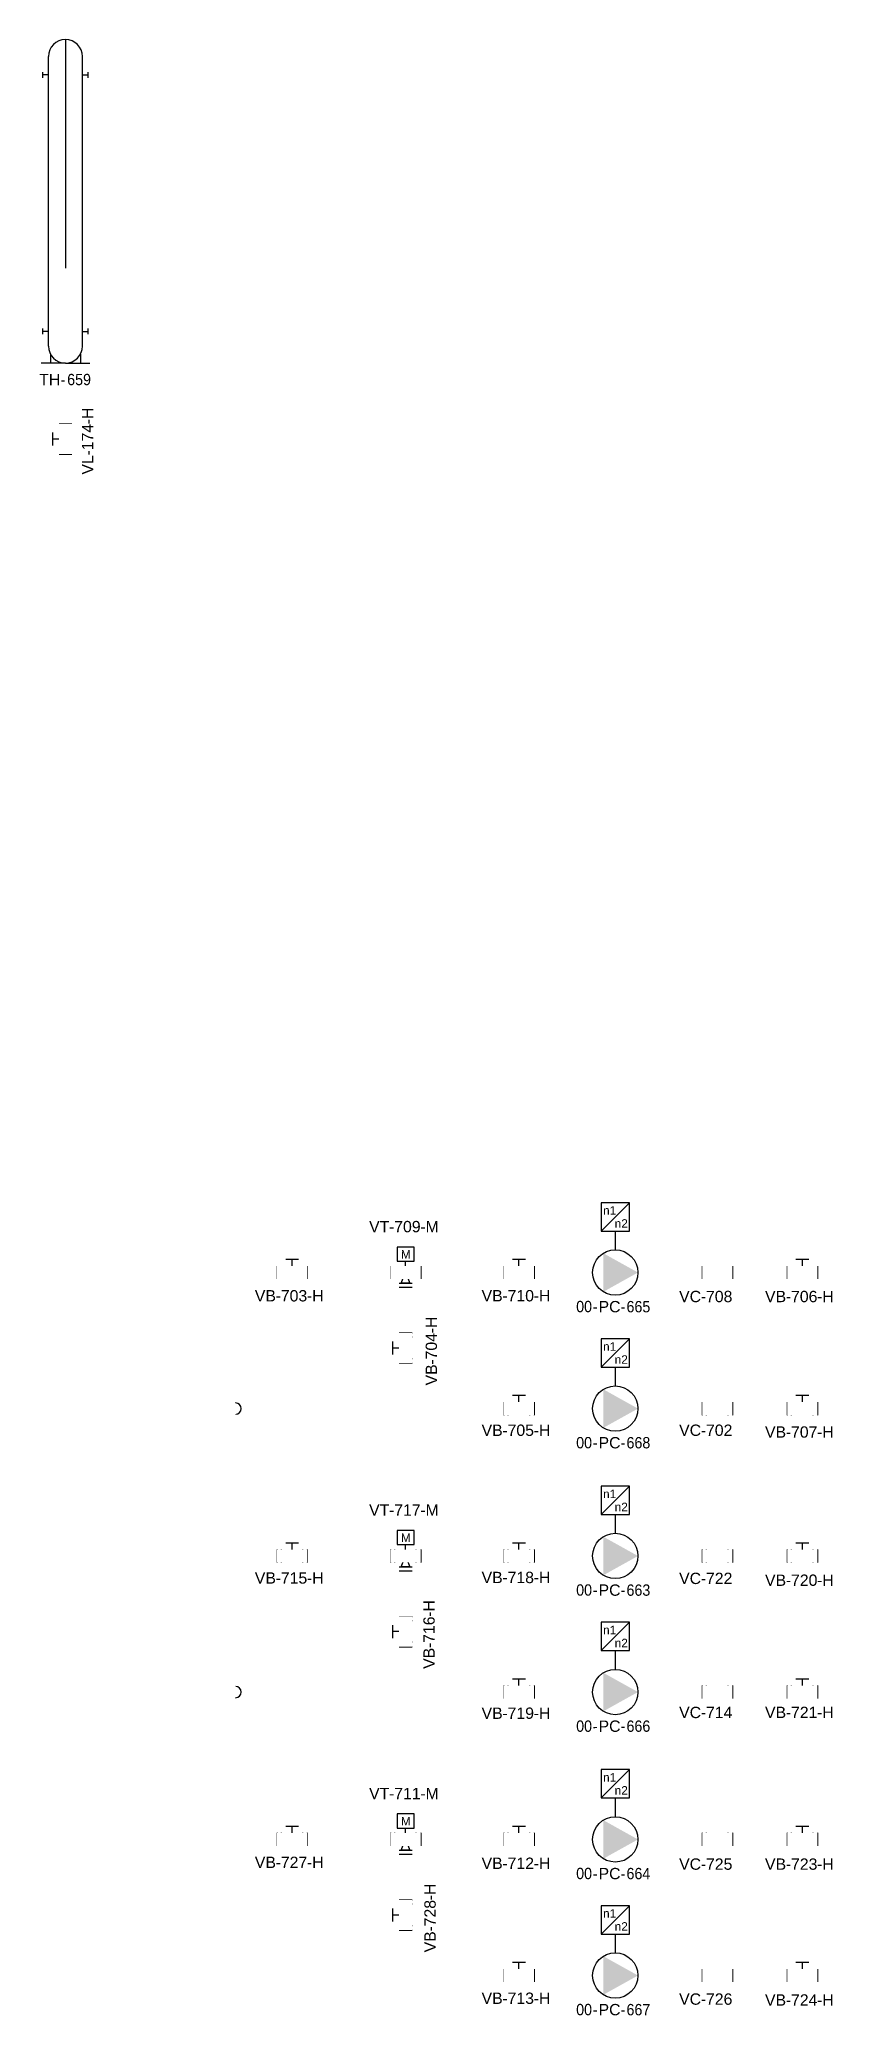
# Model space of a CAD drawing. Header units: millimetres. Extents: x 0 to 12089, y -479 to 374.
# Drawn here: x 11949.4 to 12089.3, y -229.9 to 118.6 of the extents above; entities that cross this region are included whole.
import ezdxf
from ezdxf.enums import TextEntityAlignment as Align

# ---------------------------------------------------------------- set-up
doc = ezdxf.new("R2010")
doc.units = ezdxf.units.MM
doc.header["$LTSCALE"] = 0.25
doc.set_wipeout_variables(frame=1)
doc.layers.add('equipment', color=5, linetype='Continuous', lineweight=25, true_color=0x0000ff)
doc.layers.add('valve', color=7, linetype='Continuous', lineweight=25, true_color=0xffffff)
doc.layers.add('hot water', color=5, linetype='Continuous', lineweight=25)
doc.styles.add('FlareSeparator$0$Organica', font='arial.ttf')
doc.styles.add('Organica', font='arial.ttf')
doc.styles.add('WasteContainer_Screeningcontainer_SB$0$Organica', font='arial.ttf')

# ---------------------------------------------------------------- blocks, each defined once
blk = doc.blocks.new('break')
blk.add_arc((0, 0), 1, 270, 90)
blk.add_wipeout([(-0.12, -0.11), (-0.12, -0.89), (0, -1), (0.12, -0.89), (0.12, -0.11), (0, 0)])
blk.add_wipeout([(-0.12, 0.11), (-0.12, 0.89), (0, 1), (0.12, 0.89), (0.12, 0.11), (0, 0)])
blk = doc.blocks.new('*U457')
at = {"lineweight": 25, "ltscale": 0.25}
for p, q in [((-7.31, 2.5), (-12.31, 2.5)), ((-12.31, 2.5), (-12.31, -2.5)), ((-7.31, -2.5), (-12.31, 2.5)), ((-7.31, -2.5), (-7.31, 2.5)), ((-12.31, -2.5), (-7.31, -2.5)), ((-7.31, 0), (-4, 0))]:
    blk.add_line(p, q, dxfattribs=at)
blk.add_circle((0, 0), 4)
blk.add_solid([(-3.4, -2.11), (0, 4), (3.4, -2.11)])
at = {"style": 'Organica'}
for s, p in [('n1', (-10.2, -2.16)), ('n2', (-7.9, -0.11))]:
    blk.add_text(s, height=1.5, rotation=90, dxfattribs=at).set_placement(p)
at = {"char_height": 2, "width": 5.3402, "attachment_point": 6, "rotation": 90.0784, "line_spacing_factor": 0.9, "style": 'Organica'}
for insert in [(6.02, 1.77), (6.03, -3.13)]:
    blk.add_mtext('{\\W0.9;-}', dxfattribs=dict(at, insert=insert))
at = {"style": 'Organica', "flags": 1}
for tag, p in [('PUMP_TYPE', (-13.95, 99.74)), ('NOTE', (-13.95, 96.74)), ('NOTE_CHINESE', (-13.95, 93.74)), ('MATERIAL_HOUSING', (-13.95, 90.64)), ('MATERIAL_IMPELLER', (-13.95, 87.64)), ('MATERIAL_SCREW', (-13.95, 84.64)), ('INSTALLED_POWER', (-13.95, 81.43)), ('CONSUMED_POWER', (-13.95, 78.43)), ('MANUFACTURE', (-13.95, 72.21)), ('MODEL', (-13.95, 75.32)), ('UNIT_CAPACITY', (-13.42, 69.06)), ('SP_CAPACITY', (-13.42, 66.16)), ('UNIT_HEAD', (-13.42, 63.06)), ('SP_HEAD', (-13.42, 60.06)), ('INSTALLATION', (-13.42, 56.95)), ('STB_DTY', (-13.42, 53.63)), ('RUNNINGHOURS', (-13.42, 50.63)), ('HOSTNAME', (-12.95, 46.85)), ('FC-MOD', (-13.85, 44.6)), ('FC-MAN', (-13.85, 47.7)), ('DI', (-13.85, 41.6)), ('DO', (-13.85, 38.6)), ('AI', (-13.85, 35.6)), ('AO', (-13.85, 32.6)), ('PB', (-13.85, 29.6)), ('PROCESSUNITAREA', (-13.85, 23.6)), ('PO', (-13.85, 26.6))]:
    blk.add_attdef(tag, text='', height=2, dxfattribs=at).set_placement(p, align=Align.MIDDLE_CENTER)
at = {"style": 'Organica', "width": 0.9, "flags": 8}
blk.add_attdef('TAG', text='', height=2, rotation=90.0784, dxfattribs=at).set_placement((6.02, 4.08), align=Align.MIDDLE_CENTER)
at = {"style": 'Organica'}
blk.add_attdef('TAG_ID', text='', height=2, rotation=90.0784, dxfattribs=at).set_placement((6.02, 0.93), align=Align.MIDDLE_RIGHT)
at = {"style": 'Organica', "width": 0.9}
blk.add_attdef('AREA_CODE', text='', height=2, rotation=90.0784, dxfattribs=at).set_placement((6.01, -4.1), align=Align.MIDDLE_RIGHT)
blk = doc.blocks.new('*U459')
at = {"lineweight": 25, "ltscale": 0.25}
for p, q in [((-7.31, 2.5), (-12.31, 2.5)), ((-12.31, 2.5), (-12.31, -2.5)), ((-7.31, -2.5), (-12.31, 2.5)), ((-7.31, -2.5), (-7.31, 2.5)), ((-12.31, -2.5), (-7.31, -2.5)), ((-7.31, 0), (-4, 0))]:
    blk.add_line(p, q, dxfattribs=at)
blk.add_circle((0, 0), 4)
blk.add_solid([(-3.4, -2.11), (0, 4), (3.4, -2.11)])
at = {"style": 'Organica'}
for s, p in [('n1', (-10.2, -2.16)), ('n2', (-7.9, -0.11))]:
    blk.add_text(s, height=1.5, rotation=90, dxfattribs=at).set_placement(p)
at = {"char_height": 2, "width": 5.3402, "attachment_point": 6, "rotation": 90, "line_spacing_factor": 0.9, "style": 'Organica'}
for insert in [(6.02, 1.77), (6.02, -3.13)]:
    blk.add_mtext('{\\W0.9;-}', dxfattribs=dict(at, insert=insert))
at = {"style": 'Organica', "flags": 1}
for tag, p in [('PUMP_TYPE', (-13.95, 99.74)), ('NOTE', (-13.95, 96.74)), ('NOTE_CHINESE', (-13.95, 93.74)), ('MATERIAL_HOUSING', (-13.95, 90.64)), ('MATERIAL_IMPELLER', (-13.95, 87.64)), ('MATERIAL_SCREW', (-13.95, 84.64)), ('INSTALLED_POWER', (-13.95, 81.43)), ('CONSUMED_POWER', (-13.95, 78.43)), ('MANUFACTURE', (-13.95, 72.21)), ('MODEL', (-13.95, 75.32)), ('UNIT_CAPACITY', (-13.42, 69.06)), ('SP_CAPACITY', (-13.42, 66.16)), ('UNIT_HEAD', (-13.42, 63.06)), ('SP_HEAD', (-13.42, 60.06)), ('INSTALLATION', (-13.42, 56.95)), ('STB_DTY', (-13.42, 53.63)), ('RUNNINGHOURS', (-13.42, 50.63)), ('HOSTNAME', (-12.95, 46.85)), ('FC-MOD', (-13.85, 44.6)), ('FC-MAN', (-13.85, 47.7)), ('DI', (-13.85, 41.6)), ('DO', (-13.85, 38.6)), ('AI', (-13.85, 35.6)), ('AO', (-13.85, 32.6)), ('PB', (-13.85, 29.6)), ('PROCESSUNITAREA', (-13.85, 23.6)), ('PO', (-13.85, 26.6))]:
    blk.add_attdef(tag, text='', height=2, dxfattribs=at).set_placement(p, align=Align.MIDDLE_CENTER)
at = {"style": 'Organica', "width": 0.9, "flags": 8}
blk.add_attdef('TAG', text='', height=2, rotation=90, dxfattribs=at).set_placement((6.02, 4.08), align=Align.MIDDLE_CENTER)
at = {"style": 'Organica'}
blk.add_attdef('TAG_ID', text='', height=2, rotation=90, dxfattribs=at).set_placement((6.02, 0.93), align=Align.MIDDLE_RIGHT)
at = {"style": 'Organica', "width": 0.9}
blk.add_attdef('AREA_CODE', text='', height=2, rotation=90, dxfattribs=at).set_placement((6, -4.1), align=Align.MIDDLE_RIGHT)
blk = doc.blocks.new('*U461')
at = {"lineweight": 25, "ltscale": 0.25}
for p, q in [((-7.31, 2.5), (-12.31, 2.5)), ((-12.31, 2.5), (-12.31, -2.5)), ((-7.31, -2.5), (-12.31, 2.5)), ((-7.31, -2.5), (-7.31, 2.5)), ((-12.31, -2.5), (-7.31, -2.5)), ((-7.31, 0), (-4, 0))]:
    blk.add_line(p, q, dxfattribs=at)
blk.add_circle((0, 0), 4)
blk.add_solid([(-3.4, -2.11), (0, 4), (3.4, -2.11)])
at = {"style": 'Organica'}
for s, p in [('n1', (-10.2, -2.16)), ('n2', (-7.9, -0.11))]:
    blk.add_text(s, height=1.5, rotation=90, dxfattribs=at).set_placement(p)
at = {"char_height": 2, "width": 5.3402, "attachment_point": 6, "rotation": 90.0784, "line_spacing_factor": 0.9, "style": 'Organica'}
for insert in [(6.02, 1.77), (6.03, -3.13)]:
    blk.add_mtext('{\\W0.9;-}', dxfattribs=dict(at, insert=insert))
at = {"style": 'Organica', "flags": 1}
for tag, p in [('PUMP_TYPE', (-13.95, 99.74)), ('NOTE', (-13.95, 96.74)), ('NOTE_CHINESE', (-13.95, 93.74)), ('MATERIAL_HOUSING', (-13.95, 90.64)), ('MATERIAL_IMPELLER', (-13.95, 87.64)), ('MATERIAL_SCREW', (-13.95, 84.64)), ('INSTALLED_POWER', (-13.95, 81.43)), ('CONSUMED_POWER', (-13.95, 78.43)), ('MANUFACTURE', (-13.95, 72.21)), ('MODEL', (-13.95, 75.32)), ('UNIT_CAPACITY', (-13.42, 69.06)), ('SP_CAPACITY', (-13.42, 66.16)), ('UNIT_HEAD', (-13.42, 63.06)), ('SP_HEAD', (-13.42, 60.06)), ('INSTALLATION', (-13.42, 56.95)), ('STB_DTY', (-13.42, 53.63)), ('RUNNINGHOURS', (-13.42, 50.63)), ('HOSTNAME', (-12.95, 46.85)), ('FC-MOD', (-13.85, 44.6)), ('FC-MAN', (-13.85, 47.7)), ('DI', (-13.85, 41.6)), ('DO', (-13.85, 38.6)), ('AI', (-13.85, 35.6)), ('AO', (-13.85, 32.6)), ('PB', (-13.85, 29.6)), ('PROCESSUNITAREA', (-13.85, 23.6)), ('PO', (-13.85, 26.6))]:
    blk.add_attdef(tag, text='', height=2, dxfattribs=at).set_placement(p, align=Align.MIDDLE_CENTER)
at = {"style": 'Organica', "width": 0.9, "flags": 8}
blk.add_attdef('TAG', text='', height=2, rotation=90.0784, dxfattribs=at).set_placement((6.02, 4.08), align=Align.MIDDLE_CENTER)
at = {"style": 'Organica'}
blk.add_attdef('TAG_ID', text='', height=2, rotation=90.0784, dxfattribs=at).set_placement((6.02, 0.93), align=Align.MIDDLE_RIGHT)
at = {"style": 'Organica', "width": 0.9}
blk.add_attdef('AREA_CODE', text='', height=2, rotation=90.0784, dxfattribs=at).set_placement((6.01, -4.1), align=Align.MIDDLE_RIGHT)
blk = doc.blocks.new('*U463')
at = {"lineweight": 25, "ltscale": 0.25}
for p, q in [((-7.31, 2.5), (-12.31, 2.5)), ((-12.31, 2.5), (-12.31, -2.5)), ((-7.31, -2.5), (-12.31, 2.5)), ((-7.31, -2.5), (-7.31, 2.5)), ((-12.31, -2.5), (-7.31, -2.5)), ((-7.31, 0), (-4, 0))]:
    blk.add_line(p, q, dxfattribs=at)
blk.add_circle((0, 0), 4)
blk.add_solid([(-3.4, -2.11), (0, 4), (3.4, -2.11)])
at = {"style": 'Organica'}
for s, p in [('n1', (-10.2, -2.16)), ('n2', (-7.9, -0.11))]:
    blk.add_text(s, height=1.5, rotation=90, dxfattribs=at).set_placement(p)
at = {"char_height": 2, "width": 5.3402, "attachment_point": 6, "rotation": 90, "line_spacing_factor": 0.9, "style": 'Organica'}
for insert in [(6.02, 1.77), (6.02, -3.13)]:
    blk.add_mtext('{\\W0.9;-}', dxfattribs=dict(at, insert=insert))
at = {"style": 'Organica', "flags": 1}
for tag, p in [('PUMP_TYPE', (-13.95, 99.74)), ('NOTE', (-13.95, 96.74)), ('NOTE_CHINESE', (-13.95, 93.74)), ('MATERIAL_HOUSING', (-13.95, 90.64)), ('MATERIAL_IMPELLER', (-13.95, 87.64)), ('MATERIAL_SCREW', (-13.95, 84.64)), ('INSTALLED_POWER', (-13.95, 81.43)), ('CONSUMED_POWER', (-13.95, 78.43)), ('MANUFACTURE', (-13.95, 72.21)), ('MODEL', (-13.95, 75.32)), ('UNIT_CAPACITY', (-13.42, 69.06)), ('SP_CAPACITY', (-13.42, 66.16)), ('UNIT_HEAD', (-13.42, 63.06)), ('SP_HEAD', (-13.42, 60.06)), ('INSTALLATION', (-13.42, 56.95)), ('STB_DTY', (-13.42, 53.63)), ('RUNNINGHOURS', (-13.42, 50.63)), ('HOSTNAME', (-12.95, 46.85)), ('FC-MOD', (-13.85, 44.6)), ('FC-MAN', (-13.85, 47.7)), ('DI', (-13.85, 41.6)), ('DO', (-13.85, 38.6)), ('AI', (-13.85, 35.6)), ('AO', (-13.85, 32.6)), ('PB', (-13.85, 29.6)), ('PROCESSUNITAREA', (-13.85, 23.6)), ('PO', (-13.85, 26.6))]:
    blk.add_attdef(tag, text='', height=2, dxfattribs=at).set_placement(p, align=Align.MIDDLE_CENTER)
at = {"style": 'Organica', "width": 0.9, "flags": 8}
blk.add_attdef('TAG', text='', height=2, rotation=90, dxfattribs=at).set_placement((6.02, 4.08), align=Align.MIDDLE_CENTER)
at = {"style": 'Organica'}
blk.add_attdef('TAG_ID', text='', height=2, rotation=90, dxfattribs=at).set_placement((6.02, 0.93), align=Align.MIDDLE_RIGHT)
at = {"style": 'Organica', "width": 0.9}
blk.add_attdef('AREA_CODE', text='', height=2, rotation=90, dxfattribs=at).set_placement((6, -4.1), align=Align.MIDDLE_RIGHT)
blk = doc.blocks.new('*U465')
at = {"lineweight": 25, "ltscale": 0.25}
for p, q in [((-7.31, 2.5), (-12.31, 2.5)), ((-12.31, 2.5), (-12.31, -2.5)), ((-7.31, -2.5), (-12.31, 2.5)), ((-7.31, -2.5), (-7.31, 2.5)), ((-12.31, -2.5), (-7.31, -2.5)), ((-7.31, 0), (-4, 0))]:
    blk.add_line(p, q, dxfattribs=at)
blk.add_circle((0, 0), 4)
blk.add_solid([(-3.4, -2.11), (0, 4), (3.4, -2.11)])
at = {"style": 'Organica'}
for s, p in [('n1', (-10.2, -2.16)), ('n2', (-7.9, -0.11))]:
    blk.add_text(s, height=1.5, rotation=90, dxfattribs=at).set_placement(p)
at = {"char_height": 2, "width": 5.3402, "attachment_point": 6, "rotation": 90, "line_spacing_factor": 0.9, "style": 'Organica'}
for insert in [(6.02, 1.77), (6.02, -3.13)]:
    blk.add_mtext('{\\W0.9;-}', dxfattribs=dict(at, insert=insert))
at = {"style": 'Organica', "flags": 1}
for tag, p in [('PUMP_TYPE', (-13.95, 99.74)), ('NOTE', (-13.95, 96.74)), ('NOTE_CHINESE', (-13.95, 93.74)), ('MATERIAL_HOUSING', (-13.95, 90.64)), ('MATERIAL_IMPELLER', (-13.95, 87.64)), ('MATERIAL_SCREW', (-13.95, 84.64)), ('INSTALLED_POWER', (-13.95, 81.43)), ('CONSUMED_POWER', (-13.95, 78.43)), ('MANUFACTURE', (-13.95, 72.21)), ('MODEL', (-13.95, 75.32)), ('UNIT_CAPACITY', (-13.42, 69.06)), ('SP_CAPACITY', (-13.42, 66.16)), ('UNIT_HEAD', (-13.42, 63.06)), ('SP_HEAD', (-13.42, 60.06)), ('INSTALLATION', (-13.42, 56.95)), ('STB_DTY', (-13.42, 53.63)), ('RUNNINGHOURS', (-13.42, 50.63)), ('HOSTNAME', (-12.95, 46.85)), ('FC-MOD', (-13.85, 44.6)), ('FC-MAN', (-13.85, 47.7)), ('DI', (-13.85, 41.6)), ('DO', (-13.85, 38.6)), ('AI', (-13.85, 35.6)), ('AO', (-13.85, 32.6)), ('PB', (-13.85, 29.6)), ('PROCESSUNITAREA', (-13.85, 23.6)), ('PO', (-13.85, 26.6))]:
    blk.add_attdef(tag, text='', height=2, dxfattribs=at).set_placement(p, align=Align.MIDDLE_CENTER)
at = {"style": 'Organica', "width": 0.9, "flags": 8}
blk.add_attdef('TAG', text='', height=2, rotation=90, dxfattribs=at).set_placement((6.02, 4.08), align=Align.MIDDLE_CENTER)
at = {"style": 'Organica'}
blk.add_attdef('TAG_ID', text='', height=2, rotation=90, dxfattribs=at).set_placement((6.02, 0.93), align=Align.MIDDLE_RIGHT)
at = {"style": 'Organica', "width": 0.9}
blk.add_attdef('AREA_CODE', text='', height=2, rotation=90, dxfattribs=at).set_placement((6, -4.1), align=Align.MIDDLE_RIGHT)
blk = doc.blocks.new('*U467')
at = {"lineweight": 25, "ltscale": 0.25}
for p, q in [((-7.31, 2.5), (-12.31, 2.5)), ((-12.31, 2.5), (-12.31, -2.5)), ((-7.31, -2.5), (-12.31, 2.5)), ((-7.31, -2.5), (-7.31, 2.5)), ((-12.31, -2.5), (-7.31, -2.5)), ((-7.31, 0), (-4, 0))]:
    blk.add_line(p, q, dxfattribs=at)
blk.add_circle((0, 0), 4)
blk.add_solid([(-3.4, -2.11), (0, 4), (3.4, -2.11)])
at = {"style": 'Organica'}
for s, p in [('n1', (-10.2, -2.16)), ('n2', (-7.9, -0.11))]:
    blk.add_text(s, height=1.5, rotation=90, dxfattribs=at).set_placement(p)
at = {"char_height": 2, "width": 5.3402, "attachment_point": 6, "rotation": 90.0784, "line_spacing_factor": 0.9, "style": 'Organica'}
for insert in [(6.02, 1.77), (6.03, -3.13)]:
    blk.add_mtext('{\\W0.9;-}', dxfattribs=dict(at, insert=insert))
at = {"style": 'Organica', "flags": 1}
for tag, p in [('PUMP_TYPE', (-13.95, 99.74)), ('NOTE', (-13.95, 96.74)), ('NOTE_CHINESE', (-13.95, 93.74)), ('MATERIAL_HOUSING', (-13.95, 90.64)), ('MATERIAL_IMPELLER', (-13.95, 87.64)), ('MATERIAL_SCREW', (-13.95, 84.64)), ('INSTALLED_POWER', (-13.95, 81.43)), ('CONSUMED_POWER', (-13.95, 78.43)), ('MANUFACTURE', (-13.95, 72.21)), ('MODEL', (-13.95, 75.32)), ('UNIT_CAPACITY', (-13.42, 69.06)), ('SP_CAPACITY', (-13.42, 66.16)), ('UNIT_HEAD', (-13.42, 63.06)), ('SP_HEAD', (-13.42, 60.06)), ('INSTALLATION', (-13.42, 56.95)), ('STB_DTY', (-13.42, 53.63)), ('RUNNINGHOURS', (-13.42, 50.63)), ('HOSTNAME', (-12.95, 46.85)), ('FC-MOD', (-13.85, 44.6)), ('FC-MAN', (-13.85, 47.7)), ('DI', (-13.85, 41.6)), ('DO', (-13.85, 38.6)), ('AI', (-13.85, 35.6)), ('AO', (-13.85, 32.6)), ('PB', (-13.85, 29.6)), ('PROCESSUNITAREA', (-13.85, 23.6)), ('PO', (-13.85, 26.6))]:
    blk.add_attdef(tag, text='', height=2, dxfattribs=at).set_placement(p, align=Align.MIDDLE_CENTER)
at = {"style": 'Organica', "width": 0.9, "flags": 8}
blk.add_attdef('TAG', text='', height=2, rotation=90.0784, dxfattribs=at).set_placement((6.02, 4.08), align=Align.MIDDLE_CENTER)
at = {"style": 'Organica'}
blk.add_attdef('TAG_ID', text='', height=2, rotation=90.0784, dxfattribs=at).set_placement((6.02, 0.93), align=Align.MIDDLE_RIGHT)
at = {"style": 'Organica', "width": 0.9}
blk.add_attdef('AREA_CODE', text='', height=2, rotation=90.0784, dxfattribs=at).set_placement((6.01, -4.1), align=Align.MIDDLE_RIGHT)
blk = doc.blocks.new('*U544')
at = {"lineweight": 25, "ltscale": 0.25}
for p, q in [((4.8, 56.89), (4.8, 16.58)), ((1.8, 2.83), (1.8, 53.89)), ((7.8, 2.83), (7.8, 53.89)), ((0.8, 50.14), (0.8, 51.14)), ((1.8, 50.64), (0.8, 50.64)), ((7.8, 50.64), (8.8, 50.64)), ((8.8, 50.14), (8.8, 51.14)), ((0.8, 4.9), (0.8, 5.9)), ((1.8, 5.4), (0.8, 5.4)), ((7.8, 5.4), (8.8, 5.4)), ((8.8, 4.9), (8.8, 5.9)), ((2.18, 1.38), (2.18, -0.17)), ((7.43, 1.38), (7.43, -0.17)), ((4.8, -0.17), (0.53, -0.17)), ((4.8, -0.17), (9.08, -0.17))]:
    blk.add_line(p, q, dxfattribs=at)
for centre, start, end in [((4.8, 53.89), 0, 180), ((4.8, 2.83), 180, 0)]:
    blk.add_arc(centre, 3, start, end)
at = {"insert": (4.8, -3.09), "char_height": 2, "width": 5.3402, "attachment_point": 6, "line_spacing_factor": 0.9, "style": 'FlareSeparator$0$Organica'}
blk.add_mtext('{\\W0.9;-}', dxfattribs=at)
at = {"flags": 1}
for tag, style, p in [('NOTE', 'FlareSeparator$0$Organica', (32.34, 64.82)), ('STB_DTY', 'WasteContainer_Screeningcontainer_SB$0$Organica', (32.87, 61.29)), ('MODEL', 'WasteContainer_Screeningcontainer_SB$0$Organica', (32.87, 54.87)), ('MANUFACTURE', 'WasteContainer_Screeningcontainer_SB$0$Organica', (32.87, 51.77)), ('SP_VOLUME', 'WasteContainer_Screeningcontainer_SB$0$Organica', (32.95, 48.47)), ('EQUIP_TYPE', 'FlareSeparator$0$Organica', (33.98, 43.48)), ('NOTE_CHINESE', 'FlareSeparator$0$Organica', (33.98, 37.48)), ('STB_DTY', 'FlareSeparator$0$Organica', (33.98, 34.48)), ('MATERIAL_BODY', 'FlareSeparator$0$Organica', (33.98, 31.37)), ('MODEL', 'FlareSeparator$0$Organica', (33.98, 28.06)), ('MANUFACTURE', 'FlareSeparator$0$Organica', (33.98, 24.95)), ('SP_VOLUME', 'FlareSeparator$0$Organica', (34.06, 21.66)), ('UNIT_VOLUME', 'FlareSeparator$0$Organica', (34.06, 18.66))]:
    blk.add_attdef(tag, text='', height=2, dxfattribs=dict(at, style=style)).set_placement(p, align=Align.MIDDLE_CENTER)
at = {"style": 'FlareSeparator$0$Organica'}
blk.add_attdef('TAG_ID', text='', height=2, dxfattribs=at).set_placement((3.89, -3.09), align=Align.MIDDLE_RIGHT)
at = {"style": 'FlareSeparator$0$Organica', "width": 0.9, "flags": 8}
blk.add_attdef('TAG', text='', height=2, dxfattribs=at).set_placement((5.11, -3.09), align=Align.MIDDLE_LEFT)
blk = doc.blocks.new('*U556')
blk.add_hatch(color=256).paths.add_polyline_path([(-0.5, 0, 1), (0.5, 0, 1)])
at = {"lineweight": 25, "ltscale": 0.25}
for p, q in [((-2.67, 1.14), (-2.67, -1.14)), ((-1.9, -1.14), (-1.9, 1.14)), ((-0.46, 0.19), (-1.9, 0.76)), ((1.14, 2.29), (-1.14, 2.29)), ((0, 2.29), (0, 0)), ((0.46, 0.19), (1.9, 0.76)), ((1.9, -1.14), (1.9, 1.14)), ((2.67, 1.14), (2.67, -1.14)), ((-1.9, -0.76), (-0.46, -0.19)), ((1.9, -0.76), (0.46, -0.19))]:
    blk.add_line(p, q, dxfattribs=at)
blk.add_circle((0, 0), 0.5)
at = {"char_height": 2, "width": 5.3402, "style": 'Organica'}
for s, insert, attachment_point in [('-H', (2.6, -3.9), 4), ('-', (-1.98, -3.9), 6)]:
    blk.add_mtext(s, dxfattribs=dict(at, insert=insert, attachment_point=attachment_point))
at = {"style": 'Organica'}
for tag, flags, p in [('EQUIP_TYPE', 1, (-8.63, 62.54)), ('NOTE', 1, (-8.63, 59.54)), ('NOTE_CHINESE', 1, (-8.63, 56.54)), ('AREA_CODE', 1, (-8.63, 53.54)), ('DI', 1, (-8.63, 50.54)), ('DO', 1, (-8.63, 47.54)), ('AI', 1, (-8.63, 44.54)), ('AO', 1, (-8.63, 41.54)), ('PB', 1, (-8.63, 38.54)), ('PO', 1, (-8.63, 35.54)), ('SP_ACTUATED', 1, (-8.63, 32.54)), ('SIZE', 1, (-8.63, 23.54)), ('MATERIAL', 1, (-8.63, 19.54)), ('PRESSURE', 1, (-8.63, 15.54)), ('PROCESSUNITAREA', 1, (-8.63, 11.72)), ('TAG', 8, (0.33, -3.9))]:
    blk.add_attdef(tag, text='', height=2, dxfattribs=dict(at, flags=flags)).set_placement(p, align=Align.MIDDLE_CENTER)
blk.add_attdef('TAG_ID', text='', height=2, dxfattribs=at).set_placement((-2.86, -3.9), align=Align.MIDDLE_RIGHT)
blk.add_wipeout([(-2.67, 1.14), (2.67, 1.14), (2.67, -1.14), (-2.67, -1.14)])
blk = doc.blocks.new('*U816')
at = {"lineweight": 25, "ltscale": 0.25}
for p, q in [((1.5, 4.5), (-1.5, 4.5)), ((-1.5, 4.5), (-1.5, 2)), ((1.5, 2), (1.5, 4.5)), ((-2.67, 1.14), (-2.67, -1.14)), ((-1.9, -1.14), (-1.9, 1.14)), ((1.9, -0.76), (-1.9, 0.76)), ((-1.9, -0.76), (1.9, 0.76)), ((-1.5, 2), (0, 2)), ((0, 0.5), (0, 2)), ((0, 2), (1.5, 2)), ((0, 0), (0, 1.55)), ((1.9, -1.14), (1.9, 1.14)), ((2.67, 1.14), (2.67, -1.14)), ((-1.14, -1.9), (1.15, -1.9)), ((1.15, -2.66), (-1.14, -2.66))]:
    blk.add_line(p, q, dxfattribs=at)
blk.add_lwpolyline([(0, 0), (0.76, -1.9), (-0.76, -1.9)], close=True, dxfattribs=at)
at = {"style": 'Organica'}
blk.add_text('M', height=1.5, dxfattribs=at).set_placement((-0.82, 2.47))
at = {"char_height": 2, "width": 5.3402, "style": 'Organica'}
for s, insert, attachment_point in [('-', (-1.98, 8.1), 6), ('-M', (2.6, 8.1), 4)]:
    blk.add_mtext(s, dxfattribs=dict(at, insert=insert, attachment_point=attachment_point))
at = {"style": 'Organica'}
for tag, flags, p in [('EQUIP_TYPE', 1, (-8.63, 62.54)), ('NOTE', 1, (-8.63, 59.54)), ('NOTE_CHINESE', 1, (-8.63, 56.54)), ('AREA_CODE', 1, (-8.63, 53.54)), ('DI', 1, (-8.63, 50.54)), ('DO', 1, (-8.63, 47.54)), ('AI', 1, (-8.63, 44.54)), ('AO', 1, (-8.63, 41.54)), ('PB', 1, (-8.63, 38.54)), ('PO', 1, (-8.63, 35.54)), ('SP_ACTUATED', 1, (-8.63, 32.54)), ('SIZE', 1, (-8.63, 23.54)), ('MATERIAL', 1, (-8.63, 19.54)), ('PRESSURE', 1, (-8.63, 15.54)), ('PROCESSUNITAREA', 1, (-8.63, 11.72)), ('TAG', 8, (0.33, 8.1))]:
    blk.add_attdef(tag, text='', height=2, dxfattribs=dict(at, flags=flags)).set_placement(p, align=Align.MIDDLE_CENTER)
blk.add_attdef('TAG_ID', text='', height=2, dxfattribs=at).set_placement((-2.86, 8.1), align=Align.MIDDLE_RIGHT)
blk.add_wipeout([(-2.67, 1.14), (2.67, 1.14), (2.67, -1.14), (-2.67, -1.14)])
blk = doc.blocks.new('*U817')
at = {"lineweight": 25, "ltscale": 0.25}
for p, q in [((-2.67, 1.14), (-2.67, -1.14)), ((-1.9, -1.14), (-1.9, 1.14)), ((1.9, -0.76), (-1.9, 0.76)), ((1.14, 2.29), (-1.14, 2.29)), ((0, 0.5), (0, 2.29)), ((1.9, -1.14), (1.9, 1.14)), ((2.67, 1.14), (2.67, -1.14))]:
    blk.add_line(p, q, dxfattribs=at)
blk.add_circle((0, 0), 0.5)
at = {"char_height": 2, "width": 5.3402, "style": 'Organica'}
for s, insert, attachment_point in [('-H', (2.6, -3.79), 4), ('-', (-1.98, -3.79), 6)]:
    blk.add_mtext(s, dxfattribs=dict(at, insert=insert, attachment_point=attachment_point))
at = {"style": 'Organica'}
for tag, flags, p in [('EQUIP_TYPE', 1, (-8.63, 62.54)), ('NOTE', 1, (-8.63, 59.54)), ('NOTE_CHINESE', 1, (-8.63, 56.54)), ('AREA_CODE', 1, (-8.63, 53.54)), ('DI', 1, (-8.63, 50.54)), ('DO', 1, (-8.63, 47.54)), ('AI', 1, (-8.63, 44.54)), ('AO', 1, (-8.63, 41.54)), ('PB', 1, (-8.63, 38.54)), ('PO', 1, (-8.63, 35.54)), ('SP_ACTUATED', 1, (-8.63, 32.54)), ('SIZE', 1, (-8.63, 23.54)), ('MATERIAL', 1, (-8.63, 19.54)), ('PRESSURE', 1, (-8.63, 15.54)), ('PROCESSUNITAREA', 1, (-8.63, 11.72)), ('TAG', 8, (0.33, -3.79))]:
    blk.add_attdef(tag, text='', height=2, dxfattribs=dict(at, flags=flags)).set_placement(p, align=Align.MIDDLE_CENTER)
blk.add_attdef('TAG_ID', text='', height=2, dxfattribs=at).set_placement((-2.86, -3.79), align=Align.MIDDLE_RIGHT)
blk.add_wipeout([(-2.67, 1.14), (2.67, 1.14), (2.67, -1.14), (-2.67, -1.14)])
blk = doc.blocks.new('*U818')
at = {"lineweight": 25, "ltscale": 0.25}
for p, q in [((-2.67, 1.14), (-2.67, -1.14)), ((-1.9, -1.14), (-1.9, 1.14)), ((1.9, -0.76), (-1.9, 0.76)), ((1.14, 2.29), (-1.14, 2.29)), ((0, 0.5), (0, 2.29)), ((1.9, -1.14), (1.9, 1.14)), ((2.67, 1.14), (2.67, -1.14))]:
    blk.add_line(p, q, dxfattribs=at)
blk.add_circle((0, 0), 0.5)
at = {"char_height": 2, "width": 5.3402, "style": 'Organica'}
for s, insert, attachment_point in [('-H', (2.6, -3.73), 4), ('-', (-1.98, -3.73), 6)]:
    blk.add_mtext(s, dxfattribs=dict(at, insert=insert, attachment_point=attachment_point))
at = {"style": 'Organica'}
for tag, flags, p in [('EQUIP_TYPE', 1, (-8.63, 62.54)), ('NOTE', 1, (-8.63, 59.54)), ('NOTE_CHINESE', 1, (-8.63, 56.54)), ('AREA_CODE', 1, (-8.63, 53.54)), ('DI', 1, (-8.63, 50.54)), ('DO', 1, (-8.63, 47.54)), ('AI', 1, (-8.63, 44.54)), ('AO', 1, (-8.63, 41.54)), ('PB', 1, (-8.63, 38.54)), ('PO', 1, (-8.63, 35.54)), ('SP_ACTUATED', 1, (-8.63, 32.54)), ('SIZE', 1, (-8.63, 23.54)), ('MATERIAL', 1, (-8.63, 19.54)), ('PRESSURE', 1, (-8.63, 15.54)), ('PROCESSUNITAREA', 1, (-8.63, 11.72)), ('TAG', 8, (0.33, -3.73))]:
    blk.add_attdef(tag, text='', height=2, dxfattribs=dict(at, flags=flags)).set_placement(p, align=Align.MIDDLE_CENTER)
blk.add_attdef('TAG_ID', text='', height=2, dxfattribs=at).set_placement((-2.86, -3.73), align=Align.MIDDLE_RIGHT)
blk.add_wipeout([(-2.67, 1.14), (2.67, 1.14), (2.67, -1.14), (-2.67, -1.14)])
blk = doc.blocks.new('*U819')
at = {"lineweight": 25, "ltscale": 0.25}
for p, q in [((-2.67, 1.14), (-2.67, -1.14)), ((-1.9, -1.14), (-1.9, 1.14)), ((1.9, -0.76), (-1.9, 0.76)), ((1.14, 2.29), (-1.14, 2.29)), ((0, 0.5), (0, 2.29)), ((1.9, -1.14), (1.9, 1.14)), ((2.67, 1.14), (2.67, -1.14))]:
    blk.add_line(p, q, dxfattribs=at)
blk.add_circle((0, 0), 0.5)
at = {"char_height": 2, "width": 5.3402, "style": 'Organica'}
for s, insert, attachment_point in [('-H', (2.6, -4.27), 4), ('-', (-1.98, -4.27), 6)]:
    blk.add_mtext(s, dxfattribs=dict(at, insert=insert, attachment_point=attachment_point))
at = {"style": 'Organica'}
for tag, flags, p in [('EQUIP_TYPE', 1, (-8.63, 62.54)), ('NOTE', 1, (-8.63, 59.54)), ('NOTE_CHINESE', 1, (-8.63, 56.54)), ('AREA_CODE', 1, (-8.63, 53.54)), ('DI', 1, (-8.63, 50.54)), ('DO', 1, (-8.63, 47.54)), ('AI', 1, (-8.63, 44.54)), ('AO', 1, (-8.63, 41.54)), ('PB', 1, (-8.63, 38.54)), ('PO', 1, (-8.63, 35.54)), ('SP_ACTUATED', 1, (-8.63, 32.54)), ('SIZE', 1, (-8.63, 23.54)), ('MATERIAL', 1, (-8.63, 19.54)), ('PRESSURE', 1, (-8.63, 15.54)), ('PROCESSUNITAREA', 1, (-8.63, 11.72)), ('TAG', 8, (0.33, -4.27))]:
    blk.add_attdef(tag, text='', height=2, dxfattribs=dict(at, flags=flags)).set_placement(p, align=Align.MIDDLE_CENTER)
blk.add_attdef('TAG_ID', text='', height=2, dxfattribs=at).set_placement((-2.86, -4.27), align=Align.MIDDLE_RIGHT)
blk.add_wipeout([(-2.67, 1.14), (2.67, 1.14), (2.67, -1.14), (-2.67, -1.14)])
blk = doc.blocks.new('*U820')
at = {"lineweight": 25, "ltscale": 0.25}
for p, q in [((-2.67, 1.14), (-2.67, -1.14)), ((-1.9, -1.14), (-1.9, 1.14)), ((1.9, -0.76), (-1.9, 0.76)), ((1.14, 2.29), (-1.14, 2.29)), ((0, 0.5), (0, 2.29)), ((1.9, -1.14), (1.9, 1.14)), ((2.67, 1.14), (2.67, -1.14))]:
    blk.add_line(p, q, dxfattribs=at)
blk.add_circle((0, 0), 0.5)
at = {"char_height": 2, "width": 5.3402, "style": 'Organica'}
for s, insert, attachment_point in [('-H', (2.6, -3.59), 4), ('-', (-1.98, -3.59), 6)]:
    blk.add_mtext(s, dxfattribs=dict(at, insert=insert, attachment_point=attachment_point))
at = {"style": 'Organica'}
for tag, flags, p in [('EQUIP_TYPE', 1, (-8.63, 62.54)), ('NOTE', 1, (-8.63, 59.54)), ('NOTE_CHINESE', 1, (-8.63, 56.54)), ('AREA_CODE', 1, (-8.63, 53.54)), ('DI', 1, (-8.63, 50.54)), ('DO', 1, (-8.63, 47.54)), ('AI', 1, (-8.63, 44.54)), ('AO', 1, (-8.63, 41.54)), ('PB', 1, (-8.63, 38.54)), ('PO', 1, (-8.63, 35.54)), ('SP_ACTUATED', 1, (-8.63, 32.54)), ('SIZE', 1, (-8.63, 23.54)), ('MATERIAL', 1, (-8.63, 19.54)), ('PRESSURE', 1, (-8.63, 15.54)), ('PROCESSUNITAREA', 1, (-8.63, 11.72)), ('TAG', 8, (0.33, -3.59))]:
    blk.add_attdef(tag, text='', height=2, dxfattribs=dict(at, flags=flags)).set_placement(p, align=Align.MIDDLE_CENTER)
blk.add_attdef('TAG_ID', text='', height=2, dxfattribs=at).set_placement((-2.86, -3.59), align=Align.MIDDLE_RIGHT)
blk.add_wipeout([(-2.67, 1.14), (2.67, 1.14), (2.67, -1.14), (-2.67, -1.14)])
blk = doc.blocks.new('*U821')
at = {"lineweight": 25, "ltscale": 0.25}
for p, q in [((-2.67, 1.14), (-2.67, -1.14)), ((-1.9, -1.14), (-1.9, 1.14)), ((-1.9, 0.76), (1.9, -0.76)), ((1.9, -0.76), (1.09, 0.17)), ((1.9, -1.14), (1.9, 1.14)), ((2.67, 1.14), (2.67, -1.14)), ((1.9, -0.76), (0.67, -0.87))]:
    blk.add_line(p, q, dxfattribs=at)
at = {"insert": (-1.98, -3.95), "char_height": 2, "width": 5.3402, "attachment_point": 6, "style": 'Organica'}
blk.add_mtext('-', dxfattribs=at)
at = {"style": 'Organica'}
for tag, flags, p in [('EQUIP_TYPE', 1, (-8.63, 62.54)), ('NOTE', 1, (-8.63, 59.54)), ('NOTE_CHINESE', 1, (-8.63, 56.54)), ('AREA_CODE', 1, (-8.63, 53.54)), ('DI', 1, (-8.63, 50.54)), ('DO', 1, (-8.63, 47.54)), ('AI', 1, (-8.63, 44.54)), ('AO', 1, (-8.63, 41.54)), ('PB', 1, (-8.63, 38.54)), ('PO', 1, (-8.63, 35.54)), ('SP_ACTUATED', 1, (-8.63, 32.54)), ('SIZE', 1, (-8.63, 23.54)), ('MATERIAL', 1, (-8.63, 19.54)), ('PRESSURE', 1, (-8.63, 15.54)), ('PROCESSUNITAREA', 1, (-8.63, 11.72)), ('TAG', 8, (0.33, -3.95))]:
    blk.add_attdef(tag, text='', height=2, dxfattribs=dict(at, flags=flags)).set_placement(p, align=Align.MIDDLE_CENTER)
blk.add_attdef('TAG_ID', text='', height=2, dxfattribs=at).set_placement((-2.86, -3.95), align=Align.MIDDLE_RIGHT)
blk.add_wipeout([(-2.67, 1.14), (2.67, 1.14), (2.67, -1.14), (-2.67, -1.14)])
blk = doc.blocks.new('*U822')
at = {"lineweight": 25, "ltscale": 0.25}
for p, q in [((-2.67, 1.14), (-2.67, -1.14)), ((-1.9, -1.14), (-1.9, 1.14)), ((-1.9, 0.76), (1.9, -0.76)), ((1.9, -0.76), (1.09, 0.17)), ((1.9, -1.14), (1.9, 1.14)), ((2.67, 1.14), (2.67, -1.14)), ((1.9, -0.76), (0.67, -0.87))]:
    blk.add_line(p, q, dxfattribs=at)
at = {"insert": (-1.98, -3.6), "char_height": 2, "width": 5.3402, "attachment_point": 6, "style": 'Organica'}
blk.add_mtext('-', dxfattribs=at)
at = {"style": 'Organica'}
for tag, flags, p in [('EQUIP_TYPE', 1, (-8.63, 62.54)), ('NOTE', 1, (-8.63, 59.54)), ('NOTE_CHINESE', 1, (-8.63, 56.54)), ('AREA_CODE', 1, (-8.63, 53.54)), ('DI', 1, (-8.63, 50.54)), ('DO', 1, (-8.63, 47.54)), ('AI', 1, (-8.63, 44.54)), ('AO', 1, (-8.63, 41.54)), ('PB', 1, (-8.63, 38.54)), ('PO', 1, (-8.63, 35.54)), ('SP_ACTUATED', 1, (-8.63, 32.54)), ('SIZE', 1, (-8.63, 23.54)), ('MATERIAL', 1, (-8.63, 19.54)), ('PRESSURE', 1, (-8.63, 15.54)), ('PROCESSUNITAREA', 1, (-8.63, 11.72)), ('TAG', 8, (0.33, -3.6))]:
    blk.add_attdef(tag, text='', height=2, dxfattribs=dict(at, flags=flags)).set_placement(p, align=Align.MIDDLE_CENTER)
blk.add_attdef('TAG_ID', text='', height=2, dxfattribs=at).set_placement((-2.86, -3.6), align=Align.MIDDLE_RIGHT)
blk.add_wipeout([(-2.67, 1.14), (2.67, 1.14), (2.67, -1.14), (-2.67, -1.14)])
blk = doc.blocks.new('*U823')
at = {"lineweight": 25, "ltscale": 0.25}
for p, q in [((-2.67, 1.14), (-2.67, -1.14)), ((-1.9, -1.14), (-1.9, 1.14)), ((1.9, -0.76), (-1.9, 0.76)), ((1.14, 2.29), (-1.14, 2.29)), ((0, 0.5), (0, 2.29)), ((1.9, -1.14), (1.9, 1.14)), ((2.67, 1.14), (2.67, -1.14))]:
    blk.add_line(p, q, dxfattribs=at)
blk.add_circle((0, 0), 0.5)
at = {"char_height": 2, "width": 5.3402, "style": 'Organica'}
for s, insert, attachment_point in [('-H', (2.6, -3.88), 4), ('-', (-1.98, -3.88), 6)]:
    blk.add_mtext(s, dxfattribs=dict(at, insert=insert, attachment_point=attachment_point))
at = {"style": 'Organica'}
for tag, flags, p in [('EQUIP_TYPE', 1, (-8.63, 62.54)), ('NOTE', 1, (-8.63, 59.54)), ('NOTE_CHINESE', 1, (-8.63, 56.54)), ('AREA_CODE', 1, (-8.63, 53.54)), ('DI', 1, (-8.63, 50.54)), ('DO', 1, (-8.63, 47.54)), ('AI', 1, (-8.63, 44.54)), ('AO', 1, (-8.63, 41.54)), ('PB', 1, (-8.63, 38.54)), ('PO', 1, (-8.63, 35.54)), ('SP_ACTUATED', 1, (-8.63, 32.54)), ('SIZE', 1, (-8.63, 23.54)), ('MATERIAL', 1, (-8.63, 19.54)), ('PRESSURE', 1, (-8.63, 15.54)), ('PROCESSUNITAREA', 1, (-8.63, 11.72)), ('TAG', 8, (0.33, -3.88))]:
    blk.add_attdef(tag, text='', height=2, dxfattribs=dict(at, flags=flags)).set_placement(p, align=Align.MIDDLE_CENTER)
blk.add_attdef('TAG_ID', text='', height=2, dxfattribs=at).set_placement((-2.86, -3.88), align=Align.MIDDLE_RIGHT)
blk.add_wipeout([(-2.67, 1.14), (2.67, 1.14), (2.67, -1.14), (-2.67, -1.14)])
blk = doc.blocks.new('*U824')
at = {"lineweight": 25, "ltscale": 0.25}
for p, q in [((-2.67, 1.14), (-2.67, -1.14)), ((-1.9, -1.14), (-1.9, 1.14)), ((1.9, -0.76), (-1.9, 0.76)), ((1.14, 2.29), (-1.14, 2.29)), ((0, 0.5), (0, 2.29)), ((1.9, -1.14), (1.9, 1.14)), ((2.67, 1.14), (2.67, -1.14))]:
    blk.add_line(p, q, dxfattribs=at)
blk.add_circle((0, 0), 0.5)
at = {"char_height": 2, "width": 5.3402, "style": 'Organica'}
for s, insert, attachment_point in [('-H', (2.6, -4.14), 4), ('-', (-1.98, -4.14), 6)]:
    blk.add_mtext(s, dxfattribs=dict(at, insert=insert, attachment_point=attachment_point))
at = {"style": 'Organica'}
for tag, flags, p in [('EQUIP_TYPE', 1, (-8.63, 62.54)), ('NOTE', 1, (-8.63, 59.54)), ('NOTE_CHINESE', 1, (-8.63, 56.54)), ('AREA_CODE', 1, (-8.63, 53.54)), ('DI', 1, (-8.63, 50.54)), ('DO', 1, (-8.63, 47.54)), ('AI', 1, (-8.63, 44.54)), ('AO', 1, (-8.63, 41.54)), ('PB', 1, (-8.63, 38.54)), ('PO', 1, (-8.63, 35.54)), ('SP_ACTUATED', 1, (-8.63, 32.54)), ('SIZE', 1, (-8.63, 23.54)), ('MATERIAL', 1, (-8.63, 19.54)), ('PRESSURE', 1, (-8.63, 15.54)), ('PROCESSUNITAREA', 1, (-8.63, 11.72)), ('TAG', 8, (0.33, -4.14))]:
    blk.add_attdef(tag, text='', height=2, dxfattribs=dict(at, flags=flags)).set_placement(p, align=Align.MIDDLE_CENTER)
blk.add_attdef('TAG_ID', text='', height=2, dxfattribs=at).set_placement((-2.86, -4.14), align=Align.MIDDLE_RIGHT)
blk.add_wipeout([(-2.67, 1.14), (2.67, 1.14), (2.67, -1.14), (-2.67, -1.14)])
blk = doc.blocks.new('*U826')
at = {"lineweight": 25, "ltscale": 0.25}
for p, q in [((-2.67, 1.14), (-2.67, -1.14)), ((-1.9, -1.14), (-1.9, 1.14)), ((1.9, -0.76), (-1.9, 0.76)), ((1.14, 2.29), (-1.14, 2.29)), ((0, 0.5), (0, 2.29)), ((1.9, -1.14), (1.9, 1.14)), ((2.67, 1.14), (2.67, -1.14))]:
    blk.add_line(p, q, dxfattribs=at)
blk.add_circle((0, 0), 0.5)
at = {"char_height": 2, "width": 5.3402, "style": 'Organica'}
for s, insert, attachment_point in [('-H', (2.6, -4.2), 4), ('-', (-1.98, -4.2), 6)]:
    blk.add_mtext(s, dxfattribs=dict(at, insert=insert, attachment_point=attachment_point))
at = {"style": 'Organica'}
for tag, flags, p in [('EQUIP_TYPE', 1, (-8.63, 62.54)), ('NOTE', 1, (-8.63, 59.54)), ('NOTE_CHINESE', 1, (-8.63, 56.54)), ('AREA_CODE', 1, (-8.63, 53.54)), ('DI', 1, (-8.63, 50.54)), ('DO', 1, (-8.63, 47.54)), ('AI', 1, (-8.63, 44.54)), ('AO', 1, (-8.63, 41.54)), ('PB', 1, (-8.63, 38.54)), ('PO', 1, (-8.63, 35.54)), ('SP_ACTUATED', 1, (-8.63, 32.54)), ('SIZE', 1, (-8.63, 23.54)), ('MATERIAL', 1, (-8.63, 19.54)), ('PRESSURE', 1, (-8.63, 15.54)), ('PROCESSUNITAREA', 1, (-8.63, 11.72)), ('TAG', 8, (0.33, -4.2))]:
    blk.add_attdef(tag, text='', height=2, dxfattribs=dict(at, flags=flags)).set_placement(p, align=Align.MIDDLE_CENTER)
blk.add_attdef('TAG_ID', text='', height=2, dxfattribs=at).set_placement((-2.86, -4.2), align=Align.MIDDLE_RIGHT)
blk.add_wipeout([(-2.67, 1.14), (2.67, 1.14), (2.67, -1.14), (-2.67, -1.14)])
blk = doc.blocks.new('*U827')
at = {"lineweight": 25, "ltscale": 0.25}
for p, q in [((-2.67, 1.14), (-2.67, -1.14)), ((-1.9, -1.14), (-1.9, 1.14)), ((1.9, -0.76), (-1.9, 0.76)), ((1.14, 2.29), (-1.14, 2.29)), ((0, 0.5), (0, 2.29)), ((1.9, -1.14), (1.9, 1.14)), ((2.67, 1.14), (2.67, -1.14))]:
    blk.add_line(p, q, dxfattribs=at)
blk.add_circle((0, 0), 0.5)
at = {"char_height": 2, "width": 5.3402, "style": 'Organica'}
for s, insert, attachment_point in [('-H', (2.6, -4.01), 4), ('-', (-1.98, -4.01), 6)]:
    blk.add_mtext(s, dxfattribs=dict(at, insert=insert, attachment_point=attachment_point))
at = {"style": 'Organica'}
for tag, flags, p in [('EQUIP_TYPE', 1, (-8.63, 62.54)), ('NOTE', 1, (-8.63, 59.54)), ('NOTE_CHINESE', 1, (-8.63, 56.54)), ('AREA_CODE', 1, (-8.63, 53.54)), ('DI', 1, (-8.63, 50.54)), ('DO', 1, (-8.63, 47.54)), ('AI', 1, (-8.63, 44.54)), ('AO', 1, (-8.63, 41.54)), ('PB', 1, (-8.63, 38.54)), ('PO', 1, (-8.63, 35.54)), ('SP_ACTUATED', 1, (-8.63, 32.54)), ('SIZE', 1, (-8.63, 23.54)), ('MATERIAL', 1, (-8.63, 19.54)), ('PRESSURE', 1, (-8.63, 15.54)), ('PROCESSUNITAREA', 1, (-8.63, 11.72)), ('TAG', 8, (0.33, -4.01))]:
    blk.add_attdef(tag, text='', height=2, dxfattribs=dict(at, flags=flags)).set_placement(p, align=Align.MIDDLE_CENTER)
blk.add_attdef('TAG_ID', text='', height=2, dxfattribs=at).set_placement((-2.86, -4.01), align=Align.MIDDLE_RIGHT)
blk.add_wipeout([(-2.67, 1.14), (2.67, 1.14), (2.67, -1.14), (-2.67, -1.14)])
blk = doc.blocks.new('*U828')
at = {"lineweight": 25, "ltscale": 0.25}
for p, q in [((-2.67, 1.14), (-2.67, -1.14)), ((-1.9, -1.14), (-1.9, 1.14)), ((1.9, -0.76), (-1.9, 0.76)), ((1.14, 2.29), (-1.14, 2.29)), ((0, 0.5), (0, 2.29)), ((1.9, -1.14), (1.9, 1.14)), ((2.67, 1.14), (2.67, -1.14))]:
    blk.add_line(p, q, dxfattribs=at)
blk.add_circle((0, 0), 0.5)
at = {"char_height": 2, "width": 5.3402, "style": 'Organica'}
for s, insert, attachment_point in [('-H', (2.6, -4.35), 4), ('-', (-1.98, -4.35), 6)]:
    blk.add_mtext(s, dxfattribs=dict(at, insert=insert, attachment_point=attachment_point))
at = {"style": 'Organica'}
for tag, flags, p in [('EQUIP_TYPE', 1, (-8.63, 62.54)), ('NOTE', 1, (-8.63, 59.54)), ('NOTE_CHINESE', 1, (-8.63, 56.54)), ('AREA_CODE', 1, (-8.63, 53.54)), ('DI', 1, (-8.63, 50.54)), ('DO', 1, (-8.63, 47.54)), ('AI', 1, (-8.63, 44.54)), ('AO', 1, (-8.63, 41.54)), ('PB', 1, (-8.63, 38.54)), ('PO', 1, (-8.63, 35.54)), ('SP_ACTUATED', 1, (-8.63, 32.54)), ('SIZE', 1, (-8.63, 23.54)), ('MATERIAL', 1, (-8.63, 19.54)), ('PRESSURE', 1, (-8.63, 15.54)), ('PROCESSUNITAREA', 1, (-8.63, 11.72)), ('TAG', 8, (0.33, -4.35))]:
    blk.add_attdef(tag, text='', height=2, dxfattribs=dict(at, flags=flags)).set_placement(p, align=Align.MIDDLE_CENTER)
blk.add_attdef('TAG_ID', text='', height=2, dxfattribs=at).set_placement((-2.86, -4.35), align=Align.MIDDLE_RIGHT)
blk.add_wipeout([(-2.67, 1.14), (2.67, 1.14), (2.67, -1.14), (-2.67, -1.14)])
blk = doc.blocks.new('*U829')
at = {"lineweight": 25, "ltscale": 0.25}
for p, q in [((-2.67, 1.14), (-2.67, -1.14)), ((-1.9, -1.14), (-1.9, 1.14)), ((1.9, -0.76), (-1.9, 0.76)), ((1.14, 2.29), (-1.14, 2.29)), ((0, 0.5), (0, 2.29)), ((1.9, -1.14), (1.9, 1.14)), ((2.67, 1.14), (2.67, -1.14))]:
    blk.add_line(p, q, dxfattribs=at)
blk.add_circle((0, 0), 0.5)
at = {"char_height": 2, "width": 5.3402, "style": 'Organica'}
for s, insert, attachment_point in [('-H', (2.6, -4.32), 4), ('-', (-1.98, -4.32), 6)]:
    blk.add_mtext(s, dxfattribs=dict(at, insert=insert, attachment_point=attachment_point))
at = {"style": 'Organica'}
for tag, flags, p in [('EQUIP_TYPE', 1, (-8.63, 62.54)), ('NOTE', 1, (-8.63, 59.54)), ('NOTE_CHINESE', 1, (-8.63, 56.54)), ('AREA_CODE', 1, (-8.63, 53.54)), ('DI', 1, (-8.63, 50.54)), ('DO', 1, (-8.63, 47.54)), ('AI', 1, (-8.63, 44.54)), ('AO', 1, (-8.63, 41.54)), ('PB', 1, (-8.63, 38.54)), ('PO', 1, (-8.63, 35.54)), ('SP_ACTUATED', 1, (-8.63, 32.54)), ('SIZE', 1, (-8.63, 23.54)), ('MATERIAL', 1, (-8.63, 19.54)), ('PRESSURE', 1, (-8.63, 15.54)), ('PROCESSUNITAREA', 1, (-8.63, 11.72)), ('TAG', 8, (0.33, -4.32))]:
    blk.add_attdef(tag, text='', height=2, dxfattribs=dict(at, flags=flags)).set_placement(p, align=Align.MIDDLE_CENTER)
blk.add_attdef('TAG_ID', text='', height=2, dxfattribs=at).set_placement((-2.86, -4.32), align=Align.MIDDLE_RIGHT)
blk.add_wipeout([(-2.67, 1.14), (2.67, 1.14), (2.67, -1.14), (-2.67, -1.14)])
blk = doc.blocks.new('*U830')
at = {"lineweight": 25, "ltscale": 0.25}
for p, q in [((-2.67, 1.14), (-2.67, -1.14)), ((-1.9, -1.14), (-1.9, 1.14)), ((-1.9, 0.76), (1.9, -0.76)), ((1.9, -0.76), (1.09, 0.17)), ((1.9, -1.14), (1.9, 1.14)), ((2.67, 1.14), (2.67, -1.14)), ((1.9, -0.76), (0.67, -0.87))]:
    blk.add_line(p, q, dxfattribs=at)
at = {"insert": (-1.98, -4.35), "char_height": 2, "width": 5.3402, "attachment_point": 6, "style": 'Organica'}
blk.add_mtext('-', dxfattribs=at)
at = {"style": 'Organica'}
for tag, flags, p in [('EQUIP_TYPE', 1, (-8.63, 62.54)), ('NOTE', 1, (-8.63, 59.54)), ('NOTE_CHINESE', 1, (-8.63, 56.54)), ('AREA_CODE', 1, (-8.63, 53.54)), ('DI', 1, (-8.63, 50.54)), ('DO', 1, (-8.63, 47.54)), ('AI', 1, (-8.63, 44.54)), ('AO', 1, (-8.63, 41.54)), ('PB', 1, (-8.63, 38.54)), ('PO', 1, (-8.63, 35.54)), ('SP_ACTUATED', 1, (-8.63, 32.54)), ('SIZE', 1, (-8.63, 23.54)), ('MATERIAL', 1, (-8.63, 19.54)), ('PRESSURE', 1, (-8.63, 15.54)), ('PROCESSUNITAREA', 1, (-8.63, 11.72)), ('TAG', 8, (0.33, -4.35))]:
    blk.add_attdef(tag, text='', height=2, dxfattribs=dict(at, flags=flags)).set_placement(p, align=Align.MIDDLE_CENTER)
blk.add_attdef('TAG_ID', text='', height=2, dxfattribs=at).set_placement((-2.86, -4.35), align=Align.MIDDLE_RIGHT)
blk.add_wipeout([(-2.67, 1.14), (2.67, 1.14), (2.67, -1.14), (-2.67, -1.14)])
blk = doc.blocks.new('*U831')
at = {"lineweight": 25, "ltscale": 0.25}
for p, q in [((-2.67, 1.14), (-2.67, -1.14)), ((-1.9, -1.14), (-1.9, 1.14)), ((-1.9, 0.76), (1.9, -0.76)), ((1.9, -0.76), (1.09, 0.17)), ((1.9, -1.14), (1.9, 1.14)), ((2.67, 1.14), (2.67, -1.14)), ((1.9, -0.76), (0.67, -0.87))]:
    blk.add_line(p, q, dxfattribs=at)
at = {"insert": (-1.98, -4.16), "char_height": 2, "width": 5.3402, "attachment_point": 6, "style": 'Organica'}
blk.add_mtext('-', dxfattribs=at)
at = {"style": 'Organica'}
for tag, flags, p in [('EQUIP_TYPE', 1, (-8.63, 62.54)), ('NOTE', 1, (-8.63, 59.54)), ('NOTE_CHINESE', 1, (-8.63, 56.54)), ('AREA_CODE', 1, (-8.63, 53.54)), ('DI', 1, (-8.63, 50.54)), ('DO', 1, (-8.63, 47.54)), ('AI', 1, (-8.63, 44.54)), ('AO', 1, (-8.63, 41.54)), ('PB', 1, (-8.63, 38.54)), ('PO', 1, (-8.63, 35.54)), ('SP_ACTUATED', 1, (-8.63, 32.54)), ('SIZE', 1, (-8.63, 23.54)), ('MATERIAL', 1, (-8.63, 19.54)), ('PRESSURE', 1, (-8.63, 15.54)), ('PROCESSUNITAREA', 1, (-8.63, 11.72)), ('TAG', 8, (0.33, -4.16))]:
    blk.add_attdef(tag, text='', height=2, dxfattribs=dict(at, flags=flags)).set_placement(p, align=Align.MIDDLE_CENTER)
blk.add_attdef('TAG_ID', text='', height=2, dxfattribs=at).set_placement((-2.86, -4.16), align=Align.MIDDLE_RIGHT)
blk.add_wipeout([(-2.67, 1.14), (2.67, 1.14), (2.67, -1.14), (-2.67, -1.14)])
blk = doc.blocks.new('*U832')
at = {"lineweight": 25, "ltscale": 0.25}
for p, q in [((-2.67, 1.14), (-2.67, -1.14)), ((-1.9, -1.14), (-1.9, 1.14)), ((1.9, -0.76), (-1.9, 0.76)), ((1.14, 2.29), (-1.14, 2.29)), ((0, 0.5), (0, 2.29)), ((1.9, -1.14), (1.9, 1.14)), ((2.67, 1.14), (2.67, -1.14))]:
    blk.add_line(p, q, dxfattribs=at)
blk.add_circle((0, 0), 0.5)
at = {"char_height": 2, "width": 5.3402, "style": 'Organica'}
for s, insert, attachment_point in [('-H', (2.6, -4.04), 4), ('-', (-1.98, -4.04), 6)]:
    blk.add_mtext(s, dxfattribs=dict(at, insert=insert, attachment_point=attachment_point))
at = {"style": 'Organica'}
for tag, flags, p in [('EQUIP_TYPE', 1, (-8.63, 62.54)), ('NOTE', 1, (-8.63, 59.54)), ('NOTE_CHINESE', 1, (-8.63, 56.54)), ('AREA_CODE', 1, (-8.63, 53.54)), ('DI', 1, (-8.63, 50.54)), ('DO', 1, (-8.63, 47.54)), ('AI', 1, (-8.63, 44.54)), ('AO', 1, (-8.63, 41.54)), ('PB', 1, (-8.63, 38.54)), ('PO', 1, (-8.63, 35.54)), ('SP_ACTUATED', 1, (-8.63, 32.54)), ('SIZE', 1, (-8.63, 23.54)), ('MATERIAL', 1, (-8.63, 19.54)), ('PRESSURE', 1, (-8.63, 15.54)), ('PROCESSUNITAREA', 1, (-8.63, 11.72)), ('TAG', 8, (0.33, -4.04))]:
    blk.add_attdef(tag, text='', height=2, dxfattribs=dict(at, flags=flags)).set_placement(p, align=Align.MIDDLE_CENTER)
blk.add_attdef('TAG_ID', text='', height=2, dxfattribs=at).set_placement((-2.86, -4.04), align=Align.MIDDLE_RIGHT)
blk.add_wipeout([(-2.67, 1.14), (2.67, 1.14), (2.67, -1.14), (-2.67, -1.14)])
blk = doc.blocks.new('*U833')
at = {"lineweight": 25, "ltscale": 0.25}
for p, q in [((-2.67, 1.14), (-2.67, -1.14)), ((-1.9, -1.14), (-1.9, 1.14)), ((1.9, -0.76), (-1.9, 0.76)), ((1.14, 2.29), (-1.14, 2.29)), ((0, 0.5), (0, 2.29)), ((1.9, -1.14), (1.9, 1.14)), ((2.67, 1.14), (2.67, -1.14))]:
    blk.add_line(p, q, dxfattribs=at)
blk.add_circle((0, 0), 0.5)
at = {"char_height": 2, "width": 5.3402, "style": 'Organica'}
for s, insert, attachment_point in [('-H', (2.6, -4.32), 4), ('-', (-1.98, -4.32), 6)]:
    blk.add_mtext(s, dxfattribs=dict(at, insert=insert, attachment_point=attachment_point))
at = {"style": 'Organica'}
for tag, flags, p in [('EQUIP_TYPE', 1, (-8.63, 62.54)), ('NOTE', 1, (-8.63, 59.54)), ('NOTE_CHINESE', 1, (-8.63, 56.54)), ('AREA_CODE', 1, (-8.63, 53.54)), ('DI', 1, (-8.63, 50.54)), ('DO', 1, (-8.63, 47.54)), ('AI', 1, (-8.63, 44.54)), ('AO', 1, (-8.63, 41.54)), ('PB', 1, (-8.63, 38.54)), ('PO', 1, (-8.63, 35.54)), ('SP_ACTUATED', 1, (-8.63, 32.54)), ('SIZE', 1, (-8.63, 23.54)), ('MATERIAL', 1, (-8.63, 19.54)), ('PRESSURE', 1, (-8.63, 15.54)), ('PROCESSUNITAREA', 1, (-8.63, 11.72)), ('TAG', 8, (0.33, -4.32))]:
    blk.add_attdef(tag, text='', height=2, dxfattribs=dict(at, flags=flags)).set_placement(p, align=Align.MIDDLE_CENTER)
blk.add_attdef('TAG_ID', text='', height=2, dxfattribs=at).set_placement((-2.86, -4.32), align=Align.MIDDLE_RIGHT)
blk.add_wipeout([(-2.67, 1.14), (2.67, 1.14), (2.67, -1.14), (-2.67, -1.14)])
blk = doc.blocks.new('*U836')
at = {"lineweight": 25, "ltscale": 0.25}
for p, q in [((-2.67, 1.14), (-2.67, -1.14)), ((-1.9, -1.14), (-1.9, 1.14)), ((1.9, -0.76), (-1.9, 0.76)), ((1.14, 2.29), (-1.14, 2.29)), ((0, 0.5), (0, 2.29)), ((1.9, -1.14), (1.9, 1.14)), ((2.67, 1.14), (2.67, -1.14))]:
    blk.add_line(p, q, dxfattribs=at)
blk.add_circle((0, 0), 0.5)
at = {"char_height": 2, "width": 5.3402, "style": 'Organica'}
for s, insert, attachment_point in [('-H', (2.6, -4.09), 4), ('-', (-1.98, -4.09), 6)]:
    blk.add_mtext(s, dxfattribs=dict(at, insert=insert, attachment_point=attachment_point))
at = {"style": 'Organica'}
for tag, flags, p in [('EQUIP_TYPE', 1, (-8.63, 62.54)), ('NOTE', 1, (-8.63, 59.54)), ('NOTE_CHINESE', 1, (-8.63, 56.54)), ('AREA_CODE', 1, (-8.63, 53.54)), ('DI', 1, (-8.63, 50.54)), ('DO', 1, (-8.63, 47.54)), ('AI', 1, (-8.63, 44.54)), ('AO', 1, (-8.63, 41.54)), ('PB', 1, (-8.63, 38.54)), ('PO', 1, (-8.63, 35.54)), ('SP_ACTUATED', 1, (-8.63, 32.54)), ('SIZE', 1, (-8.63, 23.54)), ('MATERIAL', 1, (-8.63, 19.54)), ('PRESSURE', 1, (-8.63, 15.54)), ('PROCESSUNITAREA', 1, (-8.63, 11.72)), ('TAG', 8, (0.33, -4.09))]:
    blk.add_attdef(tag, text='', height=2, dxfattribs=dict(at, flags=flags)).set_placement(p, align=Align.MIDDLE_CENTER)
blk.add_attdef('TAG_ID', text='', height=2, dxfattribs=at).set_placement((-2.86, -4.09), align=Align.MIDDLE_RIGHT)
blk.add_wipeout([(-2.67, 1.14), (2.67, 1.14), (2.67, -1.14), (-2.67, -1.14)])
blk = doc.blocks.new('*U837')
at = {"lineweight": 25, "ltscale": 0.25}
for p, q in [((-2.67, 1.14), (-2.67, -1.14)), ((-1.9, -1.14), (-1.9, 1.14)), ((1.9, -0.76), (-1.9, 0.76)), ((1.14, 2.29), (-1.14, 2.29)), ((0, 0.5), (0, 2.29)), ((1.9, -1.14), (1.9, 1.14)), ((2.67, 1.14), (2.67, -1.14))]:
    blk.add_line(p, q, dxfattribs=at)
blk.add_circle((0, 0), 0.5)
at = {"char_height": 2, "width": 5.3402, "style": 'Organica'}
for s, insert, attachment_point in [('-H', (2.6, -3.82), 4), ('-', (-1.98, -3.82), 6)]:
    blk.add_mtext(s, dxfattribs=dict(at, insert=insert, attachment_point=attachment_point))
at = {"style": 'Organica'}
for tag, flags, p in [('EQUIP_TYPE', 1, (-8.63, 62.54)), ('NOTE', 1, (-8.63, 59.54)), ('NOTE_CHINESE', 1, (-8.63, 56.54)), ('AREA_CODE', 1, (-8.63, 53.54)), ('DI', 1, (-8.63, 50.54)), ('DO', 1, (-8.63, 47.54)), ('AI', 1, (-8.63, 44.54)), ('AO', 1, (-8.63, 41.54)), ('PB', 1, (-8.63, 38.54)), ('PO', 1, (-8.63, 35.54)), ('SP_ACTUATED', 1, (-8.63, 32.54)), ('SIZE', 1, (-8.63, 23.54)), ('MATERIAL', 1, (-8.63, 19.54)), ('PRESSURE', 1, (-8.63, 15.54)), ('PROCESSUNITAREA', 1, (-8.63, 11.72)), ('TAG', 8, (0.33, -3.82))]:
    blk.add_attdef(tag, text='', height=2, dxfattribs=dict(at, flags=flags)).set_placement(p, align=Align.MIDDLE_CENTER)
blk.add_attdef('TAG_ID', text='', height=2, dxfattribs=at).set_placement((-2.86, -3.82), align=Align.MIDDLE_RIGHT)
blk.add_wipeout([(-2.67, 1.14), (2.67, 1.14), (2.67, -1.14), (-2.67, -1.14)])
blk = doc.blocks.new('*U838')
at = {"lineweight": 25, "ltscale": 0.25}
for p, q in [((-2.67, 1.14), (-2.67, -1.14)), ((-1.9, -1.14), (-1.9, 1.14)), ((1.9, -0.76), (-1.9, 0.76)), ((1.14, 2.29), (-1.14, 2.29)), ((0, 0.5), (0, 2.29)), ((1.9, -1.14), (1.9, 1.14)), ((2.67, 1.14), (2.67, -1.14))]:
    blk.add_line(p, q, dxfattribs=at)
blk.add_circle((0, 0), 0.5)
at = {"char_height": 2, "width": 5.3402, "style": 'Organica'}
for s, insert, attachment_point in [('-H', (2.6, -4.23), 4), ('-', (-1.98, -4.23), 6)]:
    blk.add_mtext(s, dxfattribs=dict(at, insert=insert, attachment_point=attachment_point))
at = {"style": 'Organica'}
for tag, flags, p in [('EQUIP_TYPE', 1, (-8.63, 62.54)), ('NOTE', 1, (-8.63, 59.54)), ('NOTE_CHINESE', 1, (-8.63, 56.54)), ('AREA_CODE', 1, (-8.63, 53.54)), ('DI', 1, (-8.63, 50.54)), ('DO', 1, (-8.63, 47.54)), ('AI', 1, (-8.63, 44.54)), ('AO', 1, (-8.63, 41.54)), ('PB', 1, (-8.63, 38.54)), ('PO', 1, (-8.63, 35.54)), ('SP_ACTUATED', 1, (-8.63, 32.54)), ('SIZE', 1, (-8.63, 23.54)), ('MATERIAL', 1, (-8.63, 19.54)), ('PRESSURE', 1, (-8.63, 15.54)), ('PROCESSUNITAREA', 1, (-8.63, 11.72)), ('TAG', 8, (0.33, -4.23))]:
    blk.add_attdef(tag, text='', height=2, dxfattribs=dict(at, flags=flags)).set_placement(p, align=Align.MIDDLE_CENTER)
blk.add_attdef('TAG_ID', text='', height=2, dxfattribs=at).set_placement((-2.86, -4.23), align=Align.MIDDLE_RIGHT)
blk.add_wipeout([(-2.67, 1.14), (2.67, 1.14), (2.67, -1.14), (-2.67, -1.14)])
blk = doc.blocks.new('*U839')
at = {"lineweight": 25, "ltscale": 0.25}
for p, q in [((-2.67, 1.14), (-2.67, -1.14)), ((-1.9, -1.14), (-1.9, 1.14)), ((1.9, -0.76), (-1.9, 0.76)), ((1.14, 2.29), (-1.14, 2.29)), ((0, 0.5), (0, 2.29)), ((1.9, -1.14), (1.9, 1.14)), ((2.67, 1.14), (2.67, -1.14))]:
    blk.add_line(p, q, dxfattribs=at)
blk.add_circle((0, 0), 0.5)
at = {"char_height": 2, "width": 5.3402, "style": 'Organica'}
for s, insert, attachment_point in [('-H', (2.6, -4.13), 4), ('-', (-1.98, -4.13), 6)]:
    blk.add_mtext(s, dxfattribs=dict(at, insert=insert, attachment_point=attachment_point))
at = {"style": 'Organica'}
for tag, flags, p in [('EQUIP_TYPE', 1, (-8.63, 62.54)), ('NOTE', 1, (-8.63, 59.54)), ('NOTE_CHINESE', 1, (-8.63, 56.54)), ('AREA_CODE', 1, (-8.63, 53.54)), ('DI', 1, (-8.63, 50.54)), ('DO', 1, (-8.63, 47.54)), ('AI', 1, (-8.63, 44.54)), ('AO', 1, (-8.63, 41.54)), ('PB', 1, (-8.63, 38.54)), ('PO', 1, (-8.63, 35.54)), ('SP_ACTUATED', 1, (-8.63, 32.54)), ('SIZE', 1, (-8.63, 23.54)), ('MATERIAL', 1, (-8.63, 19.54)), ('PRESSURE', 1, (-8.63, 15.54)), ('PROCESSUNITAREA', 1, (-8.63, 11.72)), ('TAG', 8, (0.33, -4.13))]:
    blk.add_attdef(tag, text='', height=2, dxfattribs=dict(at, flags=flags)).set_placement(p, align=Align.MIDDLE_CENTER)
blk.add_attdef('TAG_ID', text='', height=2, dxfattribs=at).set_placement((-2.86, -4.13), align=Align.MIDDLE_RIGHT)
blk.add_wipeout([(-2.67, 1.14), (2.67, 1.14), (2.67, -1.14), (-2.67, -1.14)])
blk = doc.blocks.new('*U840')
at = {"lineweight": 25, "ltscale": 0.25}
for p, q in [((-2.67, 1.14), (-2.67, -1.14)), ((-1.9, -1.14), (-1.9, 1.14)), ((-1.9, 0.76), (1.9, -0.76)), ((1.9, -0.76), (1.09, 0.17)), ((1.9, -1.14), (1.9, 1.14)), ((2.67, 1.14), (2.67, -1.14)), ((1.9, -0.76), (0.67, -0.87))]:
    blk.add_line(p, q, dxfattribs=at)
at = {"insert": (-1.98, -4.23), "char_height": 2, "width": 5.3402, "attachment_point": 6, "style": 'Organica'}
blk.add_mtext('-', dxfattribs=at)
at = {"style": 'Organica'}
for tag, flags, p in [('EQUIP_TYPE', 1, (-8.63, 62.54)), ('NOTE', 1, (-8.63, 59.54)), ('NOTE_CHINESE', 1, (-8.63, 56.54)), ('AREA_CODE', 1, (-8.63, 53.54)), ('DI', 1, (-8.63, 50.54)), ('DO', 1, (-8.63, 47.54)), ('AI', 1, (-8.63, 44.54)), ('AO', 1, (-8.63, 41.54)), ('PB', 1, (-8.63, 38.54)), ('PO', 1, (-8.63, 35.54)), ('SP_ACTUATED', 1, (-8.63, 32.54)), ('SIZE', 1, (-8.63, 23.54)), ('MATERIAL', 1, (-8.63, 19.54)), ('PRESSURE', 1, (-8.63, 15.54)), ('PROCESSUNITAREA', 1, (-8.63, 11.72)), ('TAG', 8, (0.33, -4.23))]:
    blk.add_attdef(tag, text='', height=2, dxfattribs=dict(at, flags=flags)).set_placement(p, align=Align.MIDDLE_CENTER)
blk.add_attdef('TAG_ID', text='', height=2, dxfattribs=at).set_placement((-2.86, -4.23), align=Align.MIDDLE_RIGHT)
blk.add_wipeout([(-2.67, 1.14), (2.67, 1.14), (2.67, -1.14), (-2.67, -1.14)])
blk = doc.blocks.new('*U841')
at = {"lineweight": 25, "ltscale": 0.25}
for p, q in [((-2.67, 1.14), (-2.67, -1.14)), ((-1.9, -1.14), (-1.9, 1.14)), ((-1.9, 0.76), (1.9, -0.76)), ((1.9, -0.76), (1.09, 0.17)), ((1.9, -1.14), (1.9, 1.14)), ((2.67, 1.14), (2.67, -1.14)), ((1.9, -0.76), (0.67, -0.87))]:
    blk.add_line(p, q, dxfattribs=at)
at = {"insert": (-1.98, -3.82), "char_height": 2, "width": 5.3402, "attachment_point": 6, "style": 'Organica'}
blk.add_mtext('-', dxfattribs=at)
at = {"style": 'Organica'}
for tag, flags, p in [('EQUIP_TYPE', 1, (-8.63, 62.54)), ('NOTE', 1, (-8.63, 59.54)), ('NOTE_CHINESE', 1, (-8.63, 56.54)), ('AREA_CODE', 1, (-8.63, 53.54)), ('DI', 1, (-8.63, 50.54)), ('DO', 1, (-8.63, 47.54)), ('AI', 1, (-8.63, 44.54)), ('AO', 1, (-8.63, 41.54)), ('PB', 1, (-8.63, 38.54)), ('PO', 1, (-8.63, 35.54)), ('SP_ACTUATED', 1, (-8.63, 32.54)), ('SIZE', 1, (-8.63, 23.54)), ('MATERIAL', 1, (-8.63, 19.54)), ('PRESSURE', 1, (-8.63, 15.54)), ('PROCESSUNITAREA', 1, (-8.63, 11.72)), ('TAG', 8, (0.33, -3.82))]:
    blk.add_attdef(tag, text='', height=2, dxfattribs=dict(at, flags=flags)).set_placement(p, align=Align.MIDDLE_CENTER)
blk.add_attdef('TAG_ID', text='', height=2, dxfattribs=at).set_placement((-2.86, -3.82), align=Align.MIDDLE_RIGHT)
blk.add_wipeout([(-2.67, 1.14), (2.67, 1.14), (2.67, -1.14), (-2.67, -1.14)])
blk = doc.blocks.new('*U842')
at = {"lineweight": 25, "ltscale": 0.25}
for p, q in [((-2.67, 1.14), (-2.67, -1.14)), ((-1.9, -1.14), (-1.9, 1.14)), ((1.9, -0.76), (-1.9, 0.76)), ((1.14, 2.29), (-1.14, 2.29)), ((0, 0.5), (0, 2.29)), ((1.9, -1.14), (1.9, 1.14)), ((2.67, 1.14), (2.67, -1.14))]:
    blk.add_line(p, q, dxfattribs=at)
blk.add_circle((0, 0), 0.5)
at = {"char_height": 2, "width": 5.3402, "style": 'Organica'}
for s, insert, attachment_point in [('-H', (2.6, -4.1), 4), ('-', (-1.98, -4.1), 6)]:
    blk.add_mtext(s, dxfattribs=dict(at, insert=insert, attachment_point=attachment_point))
at = {"style": 'Organica'}
for tag, flags, p in [('EQUIP_TYPE', 1, (-8.63, 62.54)), ('NOTE', 1, (-8.63, 59.54)), ('NOTE_CHINESE', 1, (-8.63, 56.54)), ('AREA_CODE', 1, (-8.63, 53.54)), ('DI', 1, (-8.63, 50.54)), ('DO', 1, (-8.63, 47.54)), ('AI', 1, (-8.63, 44.54)), ('AO', 1, (-8.63, 41.54)), ('PB', 1, (-8.63, 38.54)), ('PO', 1, (-8.63, 35.54)), ('SP_ACTUATED', 1, (-8.63, 32.54)), ('SIZE', 1, (-8.63, 23.54)), ('MATERIAL', 1, (-8.63, 19.54)), ('PRESSURE', 1, (-8.63, 15.54)), ('PROCESSUNITAREA', 1, (-8.63, 11.72)), ('TAG', 8, (0.33, -4.1))]:
    blk.add_attdef(tag, text='', height=2, dxfattribs=dict(at, flags=flags)).set_placement(p, align=Align.MIDDLE_CENTER)
blk.add_attdef('TAG_ID', text='', height=2, dxfattribs=at).set_placement((-2.86, -4.1), align=Align.MIDDLE_RIGHT)
blk.add_wipeout([(-2.67, 1.14), (2.67, 1.14), (2.67, -1.14), (-2.67, -1.14)])
blk = doc.blocks.new('*U843')
at = {"lineweight": 25, "ltscale": 0.25}
for p, q in [((-2.67, 1.14), (-2.67, -1.14)), ((-1.9, -1.14), (-1.9, 1.14)), ((1.9, -0.76), (-1.9, 0.76)), ((1.14, 2.29), (-1.14, 2.29)), ((0, 0.5), (0, 2.29)), ((1.9, -1.14), (1.9, 1.14)), ((2.67, 1.14), (2.67, -1.14))]:
    blk.add_line(p, q, dxfattribs=at)
blk.add_circle((0, 0), 0.5)
at = {"char_height": 2, "width": 5.3402, "style": 'Organica'}
for s, insert, attachment_point in [('-', (-1.98, -4.55), 6), ('-H', (2.6, -4.55), 4)]:
    blk.add_mtext(s, dxfattribs=dict(at, insert=insert, attachment_point=attachment_point))
at = {"style": 'Organica'}
for tag, flags, p in [('EQUIP_TYPE', 1, (-8.63, 62.54)), ('NOTE', 1, (-8.63, 59.54)), ('NOTE_CHINESE', 1, (-8.63, 56.54)), ('AREA_CODE', 1, (-8.63, 53.54)), ('DI', 1, (-8.63, 50.54)), ('DO', 1, (-8.63, 47.54)), ('AI', 1, (-8.63, 44.54)), ('AO', 1, (-8.63, 41.54)), ('PB', 1, (-8.63, 38.54)), ('PO', 1, (-8.63, 35.54)), ('SP_ACTUATED', 1, (-8.63, 32.54)), ('SIZE', 1, (-8.63, 23.54)), ('MATERIAL', 1, (-8.63, 19.54)), ('PRESSURE', 1, (-8.63, 15.54)), ('PROCESSUNITAREA', 1, (-8.63, 11.72)), ('TAG', 8, (0.33, -4.55))]:
    blk.add_attdef(tag, text='', height=2, dxfattribs=dict(at, flags=flags)).set_placement(p, align=Align.MIDDLE_CENTER)
blk.add_attdef('TAG_ID', text='', height=2, dxfattribs=at).set_placement((-2.86, -4.55), align=Align.MIDDLE_RIGHT)
blk.add_wipeout([(-2.67, 1.14), (2.67, 1.14), (2.67, -1.14), (-2.67, -1.14)])

msp = doc.modelspace()

# ---------------------------------------------------------------- block references
at = {"layer": 'equipment'}
ref = msp.add_blockref('*U544', (11949.2, 61.72), dxfattribs=at)
ref.add_attrib('TAG', '659', dxfattribs={"layer": '0', "height": 2, "style": 'FlareSeparator$0$Organica', "width": 0.9}).set_placement((11954.31, 58.64), align=Align.MIDDLE_LEFT)
ref.add_attrib('TAG_ID', 'TH', dxfattribs={"layer": '0', "height": 2, "style": 'FlareSeparator$0$Organica'}).set_placement((11953.09, 58.64), align=Align.MIDDLE_RIGHT)
ref = msp.add_blockref('*U465', (12051, -98.88), dxfattribs=dict(at, rotation=270))
ref.add_attrib('TAG', '665', dxfattribs={"layer": '0', "height": 2, "style": 'Organica', "width": 0.9}).set_placement((12055.08, -104.9), align=Align.MIDDLE_CENTER)
ref.add_attrib('AREA_CODE', '00', dxfattribs={"layer": '0', "height": 2, "style": 'Organica', "width": 0.9}).set_placement((12046.9, -104.88), align=Align.MIDDLE_RIGHT)
ref.add_attrib('TAG_ID', 'PC', dxfattribs={"layer": '0', "height": 2, "style": 'Organica'}).set_placement((12051.93, -104.9), align=Align.MIDDLE_RIGHT)
ref = msp.add_blockref('*U467', (12051, -122.88), dxfattribs=dict(at, rotation=270))
ref.add_attrib('TAG', '668', dxfattribs={"layer": '0', "height": 2, "rotation": 0.0784, "style": 'Organica', "width": 0.9}).set_placement((12055.08, -128.9), align=Align.MIDDLE_CENTER)
ref.add_attrib('AREA_CODE', '00', dxfattribs={"layer": '0', "height": 2, "rotation": 0.0784, "style": 'Organica', "width": 0.9}).set_placement((12046.9, -128.89), align=Align.MIDDLE_RIGHT)
ref.add_attrib('TAG_ID', 'PC', dxfattribs={"layer": '0', "height": 2, "rotation": 0.0784, "style": 'Organica'}).set_placement((12051.93, -128.9), align=Align.MIDDLE_RIGHT)
ref = msp.add_blockref('*U459', (12051, -148.88), dxfattribs=dict(at, rotation=270))
ref.add_attrib('TAG', '663', dxfattribs={"layer": '0', "height": 2, "style": 'Organica', "width": 0.9}).set_placement((12055.08, -154.9), align=Align.MIDDLE_CENTER)
ref.add_attrib('AREA_CODE', '00', dxfattribs={"layer": '0', "height": 2, "style": 'Organica', "width": 0.9}).set_placement((12046.9, -154.88), align=Align.MIDDLE_RIGHT)
ref.add_attrib('TAG_ID', 'PC', dxfattribs={"layer": '0', "height": 2, "style": 'Organica'}).set_placement((12051.93, -154.9), align=Align.MIDDLE_RIGHT)
ref = msp.add_blockref('*U457', (12051, -172.88), dxfattribs=dict(at, rotation=270))
ref.add_attrib('TAG', '666', dxfattribs={"layer": '0', "height": 2, "rotation": 0.0784, "style": 'Organica', "width": 0.9}).set_placement((12055.08, -178.9), align=Align.MIDDLE_CENTER)
ref.add_attrib('AREA_CODE', '00', dxfattribs={"layer": '0', "height": 2, "rotation": 0.0784, "style": 'Organica', "width": 0.9}).set_placement((12046.9, -178.89), align=Align.MIDDLE_RIGHT)
ref.add_attrib('TAG_ID', 'PC', dxfattribs={"layer": '0', "height": 2, "rotation": 0.0784, "style": 'Organica'}).set_placement((12051.93, -178.9), align=Align.MIDDLE_RIGHT)
ref = msp.add_blockref('*U463', (12051, -198.88), dxfattribs=dict(at, rotation=270))
ref.add_attrib('TAG', '664', dxfattribs={"layer": '0', "height": 2, "style": 'Organica', "width": 0.9}).set_placement((12055.08, -204.9), align=Align.MIDDLE_CENTER)
ref.add_attrib('AREA_CODE', '00', dxfattribs={"layer": '0', "height": 2, "style": 'Organica', "width": 0.9}).set_placement((12046.9, -204.88), align=Align.MIDDLE_RIGHT)
ref.add_attrib('TAG_ID', 'PC', dxfattribs={"layer": '0', "height": 2, "style": 'Organica'}).set_placement((12051.93, -204.9), align=Align.MIDDLE_RIGHT)
ref = msp.add_blockref('*U461', (12051, -222.88), dxfattribs=dict(at, rotation=270))
ref.add_attrib('TAG', '667', dxfattribs={"layer": '0', "height": 2, "rotation": 0.0784, "style": 'Organica', "width": 0.9}).set_placement((12055.08, -228.9), align=Align.MIDDLE_CENTER)
ref.add_attrib('AREA_CODE', '00', dxfattribs={"layer": '0', "height": 2, "rotation": 0.0784, "style": 'Organica', "width": 0.9}).set_placement((12046.9, -228.89), align=Align.MIDDLE_RIGHT)
ref.add_attrib('TAG_ID', 'PC', dxfattribs={"layer": '0', "height": 2, "rotation": 0.0784, "style": 'Organica'}).set_placement((12051.93, -228.9), align=Align.MIDDLE_RIGHT)
at = {"layer": 'hot water'}
for p in [(11984, -122.88), (11984, -172.88)]:
    msp.add_blockref('break', p, dxfattribs=at)
at = {"layer": 'valve'}
ref = msp.add_blockref('*U556', (11954.01, 48.15), dxfattribs=dict(at, rotation=89.9999999999902))
ref.add_attrib('TAG', '174', dxfattribs={"layer": '0', "height": 2, "rotation": 90, "style": 'Organica'}).set_placement((11957.9, 48.49), align=Align.MIDDLE_CENTER)
ref.add_attrib('TAG_ID', 'VL', dxfattribs={"layer": '0', "height": 2, "rotation": 90, "style": 'Organica'}).set_placement((11957.9, 45.29), align=Align.MIDDLE_RIGHT)
ref = msp.add_blockref('*U816', (12014, -98.88), dxfattribs=at)
ref.add_attrib('TAG', '709', dxfattribs={"layer": '0', "height": 2, "style": 'Organica'}).set_placement((12014.33, -90.78), align=Align.MIDDLE_CENTER)
ref.add_attrib('TAG_ID', 'VT', dxfattribs={"layer": '0', "height": 2, "style": 'Organica'}).set_placement((12011.14, -90.78), align=Align.MIDDLE_RIGHT)
ref = msp.add_blockref('*U842', (11994, -98.88), dxfattribs=at)
ref.add_attrib('TAG', '703', dxfattribs={"layer": '0', "height": 2, "style": 'Organica'}).set_placement((11994.33, -102.98), align=Align.MIDDLE_CENTER)
ref.add_attrib('TAG_ID', 'VB', dxfattribs={"layer": '0', "height": 2, "style": 'Organica'}).set_placement((11991.14, -102.98), align=Align.MIDDLE_RIGHT)
ref = msp.add_blockref('*U836', (12034, -98.88), dxfattribs=at)
ref.add_attrib('TAG', '710', dxfattribs={"layer": '0', "height": 2, "style": 'Organica'}).set_placement((12034.33, -102.97), align=Align.MIDDLE_CENTER)
ref.add_attrib('TAG_ID', 'VB', dxfattribs={"layer": '0', "height": 2, "style": 'Organica'}).set_placement((12031.14, -102.97), align=Align.MIDDLE_RIGHT)
ref = msp.add_blockref('*U838', (12084, -98.88), dxfattribs=at)
ref.add_attrib('TAG', '706', dxfattribs={"layer": '0', "height": 2, "style": 'Organica'}).set_placement((12084.33, -103.11), align=Align.MIDDLE_CENTER)
ref.add_attrib('TAG_ID', 'VB', dxfattribs={"layer": '0', "height": 2, "style": 'Organica'}).set_placement((12081.14, -103.11), align=Align.MIDDLE_RIGHT)
ref = msp.add_blockref('*U840', (12069, -98.88), dxfattribs=at)
ref.add_attrib('TAG', '708', dxfattribs={"layer": '0', "height": 2, "style": 'Organica'}).set_placement((12069.33, -103.11), align=Align.MIDDLE_CENTER)
ref.add_attrib('TAG_ID', 'VC', dxfattribs={"layer": '0', "height": 2, "style": 'Organica'}).set_placement((12066.14, -103.11), align=Align.MIDDLE_RIGHT)
ref = msp.add_blockref('*U843', (12014, -112.21), dxfattribs=dict(at, rotation=90))
ref.add_attrib('TAG', '704', dxfattribs={"layer": '0', "height": 2, "rotation": 90, "style": 'Organica'}).set_placement((12018.55, -111.88), align=Align.MIDDLE_CENTER)
ref.add_attrib('TAG_ID', 'VB', dxfattribs={"layer": '0', "height": 2, "rotation": 90, "style": 'Organica'}).set_placement((12018.55, -115.07), align=Align.MIDDLE_RIGHT)
ref = msp.add_blockref('*U837', (12034, -122.88), dxfattribs=at)
ref.add_attrib('TAG', '705', dxfattribs={"layer": '0', "height": 2, "style": 'Organica'}).set_placement((12034.33, -126.7), align=Align.MIDDLE_CENTER)
ref.add_attrib('TAG_ID', 'VB', dxfattribs={"layer": '0', "height": 2, "style": 'Organica'}).set_placement((12031.14, -126.7), align=Align.MIDDLE_RIGHT)
ref = msp.add_blockref('*U841', (12069, -122.88), dxfattribs=at)
ref.add_attrib('TAG', '702', dxfattribs={"layer": '0', "height": 2, "style": 'Organica'}).set_placement((12069.33, -126.7), align=Align.MIDDLE_CENTER)
ref.add_attrib('TAG_ID', 'VC', dxfattribs={"layer": '0', "height": 2, "style": 'Organica'}).set_placement((12066.14, -126.7), align=Align.MIDDLE_RIGHT)
ref = msp.add_blockref('*U839', (12084, -122.88), dxfattribs=at)
ref.add_attrib('TAG', '707', dxfattribs={"layer": '0', "height": 2, "style": 'Organica'}).set_placement((12084.33, -127.01), align=Align.MIDDLE_CENTER)
ref.add_attrib('TAG_ID', 'VB', dxfattribs={"layer": '0', "height": 2, "style": 'Organica'}).set_placement((12081.14, -127.01), align=Align.MIDDLE_RIGHT)
ref = msp.add_blockref('*U816', (12014, -148.88), dxfattribs=at)
ref.add_attrib('TAG', '717', dxfattribs={"layer": '0', "height": 2, "style": 'Organica'}).set_placement((12014.33, -140.78), align=Align.MIDDLE_CENTER)
ref.add_attrib('TAG_ID', 'VT', dxfattribs={"layer": '0', "height": 2, "style": 'Organica'}).set_placement((12011.14, -140.78), align=Align.MIDDLE_RIGHT)
ref = msp.add_blockref('*U823', (11994, -148.88), dxfattribs=at)
ref.add_attrib('TAG', '715', dxfattribs={"layer": '0', "height": 2, "style": 'Organica'}).set_placement((11994.33, -152.76), align=Align.MIDDLE_CENTER)
ref.add_attrib('TAG_ID', 'VB', dxfattribs={"layer": '0', "height": 2, "style": 'Organica'}).set_placement((11991.14, -152.76), align=Align.MIDDLE_RIGHT)
ref = msp.add_blockref('*U817', (12034, -148.88), dxfattribs=at)
ref.add_attrib('TAG', '718', dxfattribs={"layer": '0', "height": 2, "style": 'Organica'}).set_placement((12034.33, -152.67), align=Align.MIDDLE_CENTER)
ref.add_attrib('TAG_ID', 'VB', dxfattribs={"layer": '0', "height": 2, "style": 'Organica'}).set_placement((12031.14, -152.67), align=Align.MIDDLE_RIGHT)
ref = msp.add_blockref('*U821', (12069, -148.88), dxfattribs=at)
ref.add_attrib('TAG', '722', dxfattribs={"layer": '0', "height": 2, "style": 'Organica'}).set_placement((12069.33, -152.83), align=Align.MIDDLE_CENTER)
ref.add_attrib('TAG_ID', 'VC', dxfattribs={"layer": '0', "height": 2, "style": 'Organica'}).set_placement((12066.14, -152.83), align=Align.MIDDLE_RIGHT)
ref = msp.add_blockref('*U819', (12084, -148.88), dxfattribs=at)
ref.add_attrib('TAG', '720', dxfattribs={"layer": '0', "height": 2, "style": 'Organica'}).set_placement((12084.33, -153.15), align=Align.MIDDLE_CENTER)
ref.add_attrib('TAG_ID', 'VB', dxfattribs={"layer": '0', "height": 2, "style": 'Organica'}).set_placement((12081.14, -153.15), align=Align.MIDDLE_RIGHT)
ref = msp.add_blockref('*U824', (12014, -162.21), dxfattribs=dict(at, rotation=90))
ref.add_attrib('TAG', '716', dxfattribs={"layer": '0', "height": 2, "rotation": 90, "style": 'Organica'}).set_placement((12018.14, -161.88), align=Align.MIDDLE_CENTER)
ref.add_attrib('TAG_ID', 'VB', dxfattribs={"layer": '0', "height": 2, "rotation": 90, "style": 'Organica'}).set_placement((12018.14, -165.07), align=Align.MIDDLE_RIGHT)
ref = msp.add_blockref('*U818', (12034, -172.88), dxfattribs=at)
ref.add_attrib('TAG', '719', dxfattribs={"layer": '0', "height": 2, "style": 'Organica'}).set_placement((12034.33, -176.61), align=Align.MIDDLE_CENTER)
ref.add_attrib('TAG_ID', 'VB', dxfattribs={"layer": '0', "height": 2, "style": 'Organica'}).set_placement((12031.14, -176.61), align=Align.MIDDLE_RIGHT)
ref = msp.add_blockref('*U820', (12084, -172.88), dxfattribs=at)
ref.add_attrib('TAG', '721', dxfattribs={"layer": '0', "height": 2, "style": 'Organica'}).set_placement((12084.33, -176.47), align=Align.MIDDLE_CENTER)
ref.add_attrib('TAG_ID', 'VB', dxfattribs={"layer": '0', "height": 2, "style": 'Organica'}).set_placement((12081.14, -176.47), align=Align.MIDDLE_RIGHT)
ref = msp.add_blockref('*U822', (12069, -172.88), dxfattribs=at)
ref.add_attrib('TAG', '714', dxfattribs={"layer": '0', "height": 2, "style": 'Organica'}).set_placement((12069.33, -176.48), align=Align.MIDDLE_CENTER)
ref.add_attrib('TAG_ID', 'VC', dxfattribs={"layer": '0', "height": 2, "style": 'Organica'}).set_placement((12066.14, -176.48), align=Align.MIDDLE_RIGHT)
ref = msp.add_blockref('*U816', (12014, -198.88), dxfattribs=at)
ref.add_attrib('TAG', '711', dxfattribs={"layer": '0', "height": 2, "style": 'Organica'}).set_placement((12014.33, -190.78), align=Align.MIDDLE_CENTER)
ref.add_attrib('TAG_ID', 'VT', dxfattribs={"layer": '0', "height": 2, "style": 'Organica'}).set_placement((12011.14, -190.78), align=Align.MIDDLE_RIGHT)
ref = msp.add_blockref('*U832', (11994, -198.88), dxfattribs=at)
ref.add_attrib('TAG', '727', dxfattribs={"layer": '0', "height": 2, "style": 'Organica'}).set_placement((11994.33, -202.92), align=Align.MIDDLE_CENTER)
ref.add_attrib('TAG_ID', 'VB', dxfattribs={"layer": '0', "height": 2, "style": 'Organica'}).set_placement((11991.14, -202.92), align=Align.MIDDLE_RIGHT)
ref = msp.add_blockref('*U826', (12034, -198.88), dxfattribs=at)
ref.add_attrib('TAG', '712', dxfattribs={"layer": '0', "height": 2, "style": 'Organica'}).set_placement((12034.33, -203.08), align=Align.MIDDLE_CENTER)
ref.add_attrib('TAG_ID', 'VB', dxfattribs={"layer": '0', "height": 2, "style": 'Organica'}).set_placement((12031.14, -203.08), align=Align.MIDDLE_RIGHT)
ref = msp.add_blockref('*U830', (12069, -198.88), dxfattribs=at)
ref.add_attrib('TAG', '725', dxfattribs={"layer": '0', "height": 2, "style": 'Organica'}).set_placement((12069.33, -203.23), align=Align.MIDDLE_CENTER)
ref.add_attrib('TAG_ID', 'VC', dxfattribs={"layer": '0', "height": 2, "style": 'Organica'}).set_placement((12066.14, -203.23), align=Align.MIDDLE_RIGHT)
ref = msp.add_blockref('*U828', (12084, -198.88), dxfattribs=at)
ref.add_attrib('TAG', '723', dxfattribs={"layer": '0', "height": 2, "style": 'Organica'}).set_placement((12084.33, -203.23), align=Align.MIDDLE_CENTER)
ref.add_attrib('TAG_ID', 'VB', dxfattribs={"layer": '0', "height": 2, "style": 'Organica'}).set_placement((12081.14, -203.23), align=Align.MIDDLE_RIGHT)
ref = msp.add_blockref('*U833', (12014, -212.21), dxfattribs=dict(at, rotation=90))
ref.add_attrib('TAG', '728', dxfattribs={"layer": '0', "height": 2, "rotation": 90, "style": 'Organica'}).set_placement((12018.32, -211.88), align=Align.MIDDLE_CENTER)
ref.add_attrib('TAG_ID', 'VB', dxfattribs={"layer": '0', "height": 2, "rotation": 90, "style": 'Organica'}).set_placement((12018.32, -215.07), align=Align.MIDDLE_RIGHT)
ref = msp.add_blockref('*U827', (12034, -222.88), dxfattribs=at)
ref.add_attrib('TAG', '713', dxfattribs={"layer": '0', "height": 2, "style": 'Organica'}).set_placement((12034.33, -226.89), align=Align.MIDDLE_CENTER)
ref.add_attrib('TAG_ID', 'VB', dxfattribs={"layer": '0', "height": 2, "style": 'Organica'}).set_placement((12031.14, -226.89), align=Align.MIDDLE_RIGHT)
ref = msp.add_blockref('*U831', (12069, -222.88), dxfattribs=at)
ref.add_attrib('TAG', '726', dxfattribs={"layer": '0', "height": 2, "style": 'Organica'}).set_placement((12069.33, -227.04), align=Align.MIDDLE_CENTER)
ref.add_attrib('TAG_ID', 'VC', dxfattribs={"layer": '0', "height": 2, "style": 'Organica'}).set_placement((12066.14, -227.04), align=Align.MIDDLE_RIGHT)
ref = msp.add_blockref('*U829', (12084, -222.88), dxfattribs=at)
ref.add_attrib('TAG', '724', dxfattribs={"layer": '0', "height": 2, "style": 'Organica'}).set_placement((12084.33, -227.2), align=Align.MIDDLE_CENTER)
ref.add_attrib('TAG_ID', 'VB', dxfattribs={"layer": '0', "height": 2, "style": 'Organica'}).set_placement((12081.14, -227.2), align=Align.MIDDLE_RIGHT)

doc.saveas('drawing.dxf')
